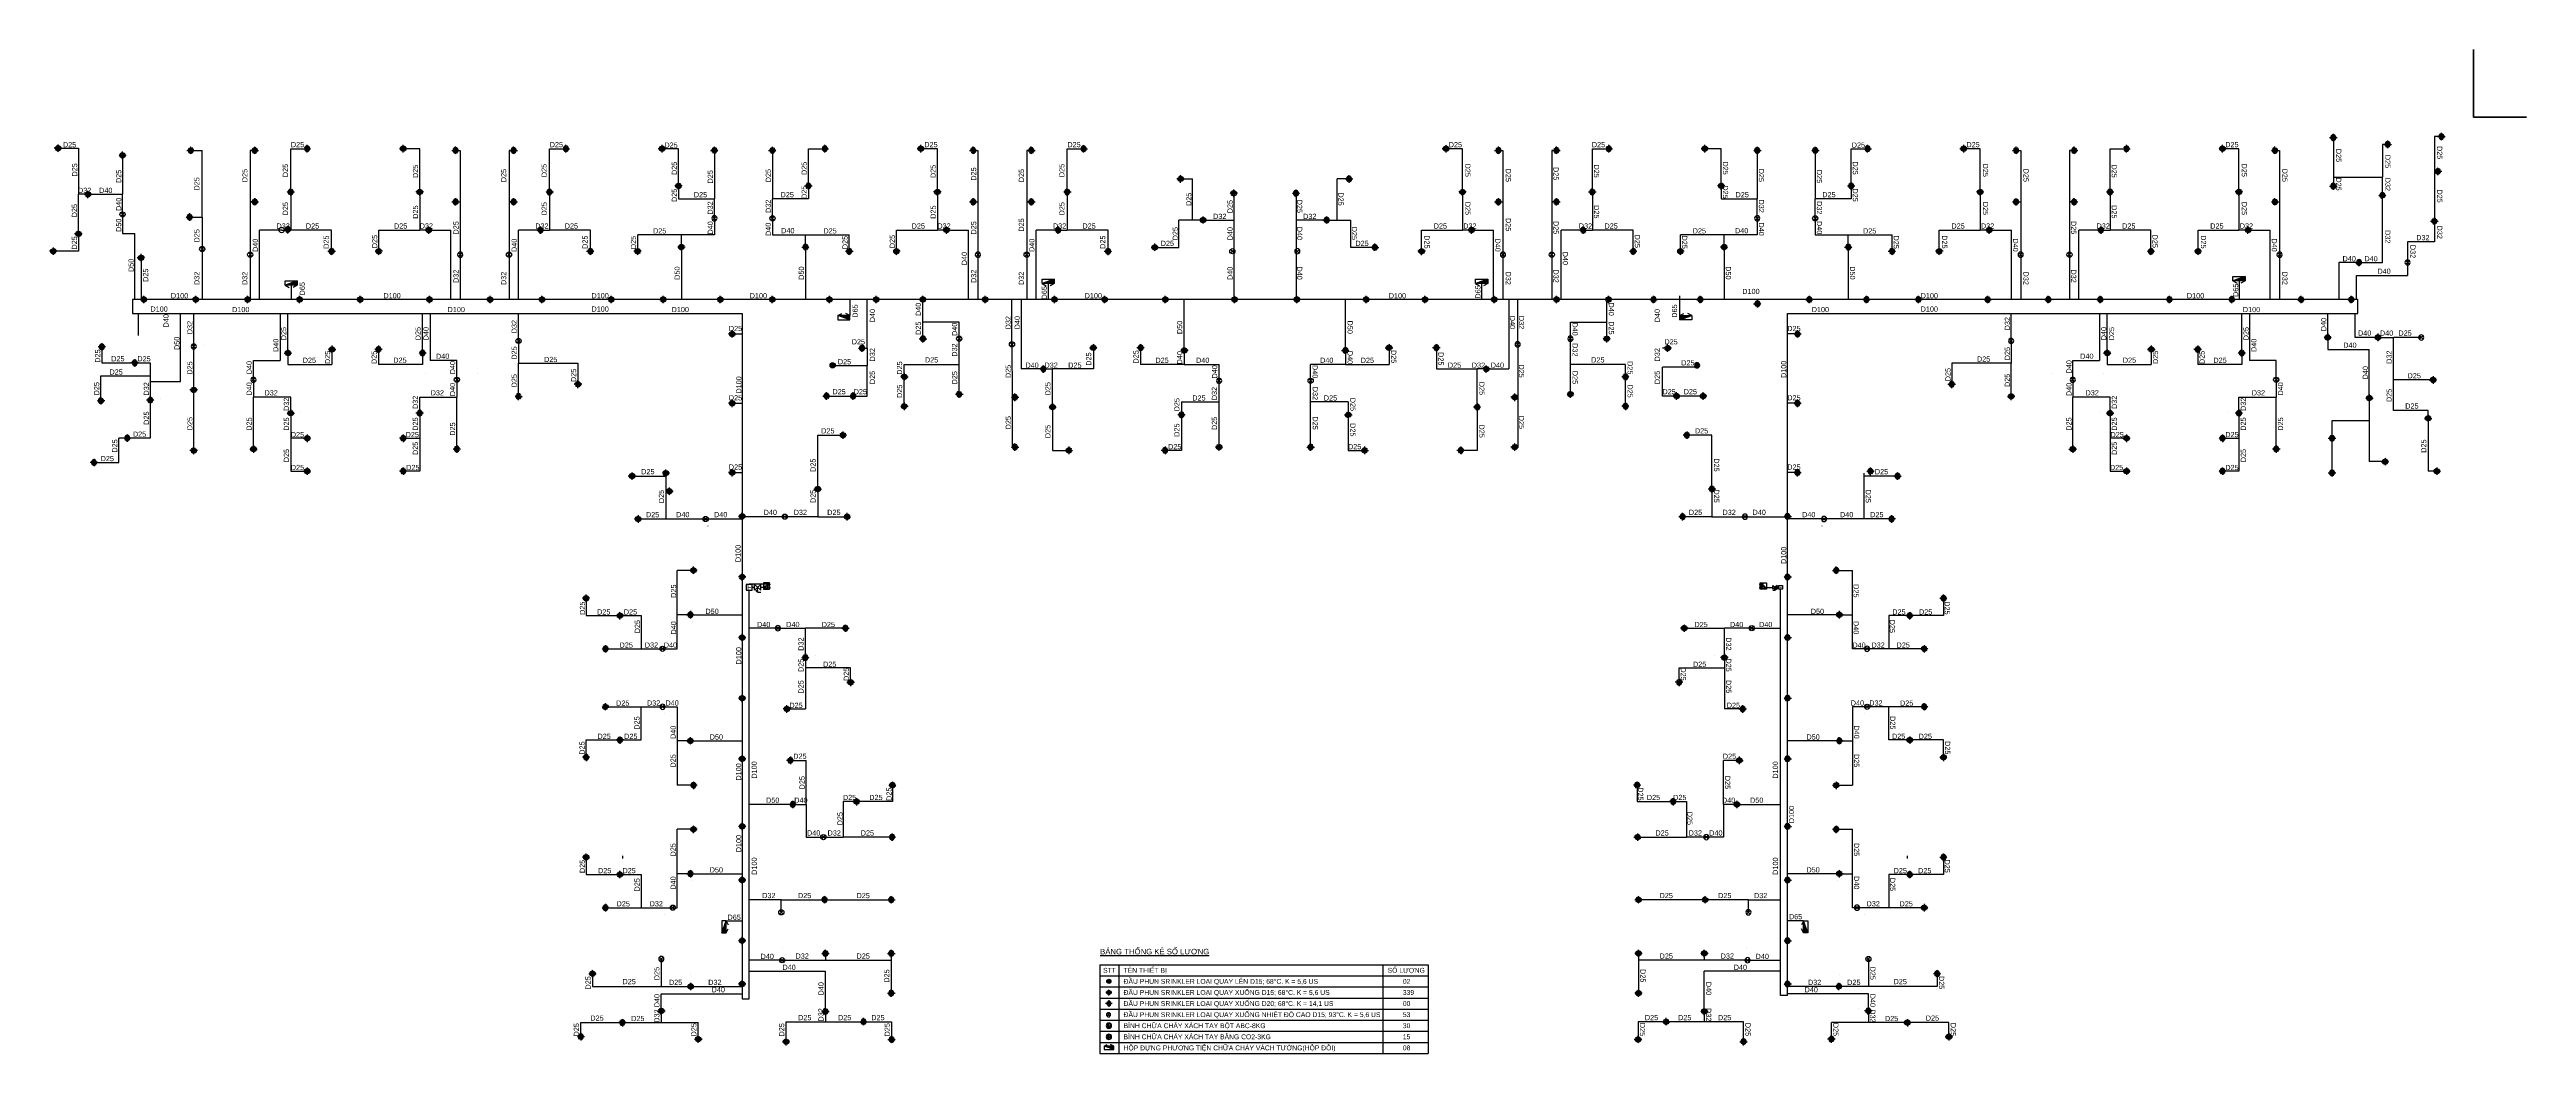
# Model space of a CAD drawing. Header units: millimetres. Extents: x -28974 to 809679, y 113632 to 171595.
# Drawn here: x -28974 to 114089, y 113632 to 171595 of the extents above; entities outside this region: 1.
import ezdxf
from ezdxf.enums import TextEntityAlignment as Align

# ---------------------------------------------------------------- set-up
doc = ezdxf.new("R2010")
doc.units = ezdxf.units.MM
doc.header["$MEASUREMENT"] = 0
for name, pattern in [('DAU PHUN TANG PODIUM$0$PHANTOM', [2.5, 1.25, -0.25, 0.25, -0.25, 0.25, -0.25]), ('X - Tower A- Core$0$X - Tower A- Core$0$MB DH 4T TC 220 co dien$0$DASHED', [0.75, 0.5, -0.25]), ('X - Tower A- Core$0$X - Tower A- Core$0$MB DH 4T TC 220 co dien$0$HIDDEN2', [0.1875, 0.125, -0.0625])]:
    doc.linetypes.add(name, pattern=pattern)
doc.layers.get('0').update_dxf_attribs({"color": 8})
doc.layers.get('DEFPOINTS').update_dxf_attribs({"color": 8, "lineweight": 5})
for name, color, linetype, lineweight in [('A-Door @ 100', 8, 'Continuous', 9), ('A-Lat san', 8, 'Continuous', 5), ('A-Wall', 105, 'Continuous', 40), ('Fire Equipment', 60, 'Continuous', 25), ('lhp-fire cable', 150, 'Continuous', 25), ('Sprinkler head 21-04', 60, 'Continuous', 20), ('X - Tower A- Core$0$X - Tower A- Core$0$KTV-M&E', 8, 'Continuous', 30), ('X - Tower E1&E2- Core$0$A-Wall', 7, 'Continuous', 40)]:
    doc.layers.add(name, color=color, linetype=linetype, lineweight=lineweight)
for name, color, linetype in [('FIRE', 8, 'Continuous'), ('lhp - pipe 100', 100, 'Continuous'), ('lhp - pipe 25', 25, 'Continuous'), ('lhp - pipe 32', 32, 'Continuous'), ('lhp - pipe 40', 40, 'Continuous'), ('lhp - pipe 50', 50, 'Continuous'), ('lhp - pipe 65', 65, 'Continuous'), ('lhp equipment', 60, 'Continuous'), ('lhp-fire equipment', 11, 'Continuous'), ('lhp-fire-equipment', 2, 'Continuous'), ('lhp-pipe', 200, 'Continuous'), ('lhp-text', 142, 'Continuous'), ('sprinkler quay len', 2, 'Continuous'), ('sprinkller quay xuong', 2, 'Continuous'), ('TEXT', 142, 'Continuous'), ('VNBT-FF-DEVICE', 2, 'Continuous'), ('VNBT-FF-TEXT', 140, 'Continuous'), ('X - Tower E1&E2- Core$0$FIRE', 200, 'Continuous'), ('X - Tower E1&E2- Core$0$lhp-fire equipment', 11, 'Continuous')]:
    doc.layers.add(name, color=color, linetype=linetype)
doc.styles.add('LHP', font='arial.ttf')

# ---------------------------------------------------------------- blocks, each defined once
blk = doc.blocks.new('SPR quay lên D15')
at = {"layer": 'lhp-fire-equipment'}
blk.add_hatch(color=256, dxfattribs=at).paths.add_polyline_path([(514511, 391902, 1), (514211, 391902, 1)])
blk.add_circle((514361, 391902), 150, dxfattribs=at)
blk = doc.blocks.new('SPR quay xuống D20')
at = {"layer": 'Sprinkler head 21-04', "linetype": 'DAU PHUN TANG PODIUM$0$PHANTOM', "lineweight": -3, "extrusion": (1.16865e-06, 1.93957e-11, 1)}
for p, q in [((179617, 245397, 0), (179617, 246449, 0)), ((180143, 245923, 0), (179090, 245923, 0))]:
    blk.add_line(p, q, dxfattribs=at)
at = {"layer": 'Sprinkler head 21-04', "linetype": 'DAU PHUN TANG PODIUM$0$PHANTOM', "lineweight": -3}
for radius in [350, 300]:
    blk.add_circle((179617, 245923), radius, dxfattribs=at)
blk = doc.blocks.new('sp1')
at = {"layer": 'Sprinkler head 21-04', "linetype": 'DAU PHUN TANG PODIUM$0$PHANTOM', "lineweight": -3, "extrusion": (1.16865e-06, 1.93957e-11, 1)}
for p, q in [((0, -219, 0), (0, 219, 0)), ((219, 0, 0), (-219, 0, 0))]:
    blk.add_line(p, q, dxfattribs=at)
at = {"layer": 'Sprinkler head 21-04', "color": 7, "extrusion": (4.6e-15, -0.004353, 0.999991), "elevation": 0}
for points in [[(-68, 2), (-77, 2)], [(-66, 17), (-75, 19)], [(-61, 31), (-69, 35)], [(-52, 44), (-59, 50)], [(-41, 54), (-47, 62)], [(-28, 62), (-32, 71)], [(-13, 67), (-15, 76)], [(2, 68), (2, 77)], [(17, 66), (19, 75)], [(31, 61), (35, 69)], [(44, 52), (50, 59)], [(54, 41), (62, 47)], [(62, 28), (71, 32)], [(67, 13), (76, 15)], [(-67, -13), (-76, -15)], [(-62, -28), (-71, -32)], [(-54, -41), (-62, -47)], [(-44, -52), (-50, -59)], [(-31, -61), (-35, -69)], [(-17, -66), (-19, -75)], [(-2, -68), (-2, -77)], [(13, -67), (15, -76)], [(28, -62), (32, -71)], [(41, -54), (47, -62)], [(52, -44), (59, -50)], [(61, -31), (69, -35)], [(66, -17), (75, -19)], [(68, -2), (77, -2)]]:
    blk.add_lwpolyline(points, dxfattribs=at)
at = {"layer": 'Sprinkler head 21-04', "linetype": 'DAU PHUN TANG PODIUM$0$PHANTOM', "lineweight": -3, "extrusion": (4.6e-15, -0.004353, 0.999991)}
for radius in [155, 113]:
    blk.add_circle((0, 0), radius, dxfattribs=at)
at = {"layer": 'Sprinkler head 21-04', "extrusion": (4.6e-15, -0.004353, 0.999991)}
blk.add_circle((0, 0), 77.5, dxfattribs=at)
at = {"layer": 'Sprinkler head 21-04', "color": 8, "extrusion": (4.6e-15, -0.004353, 0.999991)}
blk.add_circle((0, 0), 68.2, dxfattribs=at)
blk = doc.blocks.new('CO2-3kg')
at = {"layer": 'Fire Equipment', "ltscale": 10000}
h = blk.add_hatch(color=256, dxfattribs=at)
h.dxf.hatch_style = 1
h.paths.add_polyline_path([(2094025, 1306492, 1), (2094425, 1306492, 1)])
h.paths.add_polyline_path([(2094375, 1306492, -1), (2094075, 1306492, -1)], flags=16)
h.paths.add_polyline_path([(2094287, 1306492, -1), (2094164, 1306492, -1)], flags=0)
h = blk.add_hatch(color=256, dxfattribs=at)
h.dxf.hatch_style = 1
h.paths.add_polyline_path([(2094164, 1306492, 1), (2094287, 1306492, 1)])
for radius in [200, 150, 61.8]:
    blk.add_circle((2094225, 1306492), radius, dxfattribs=at)
blk = doc.blocks.new('ABC-4kg')
at = {"layer": 'Fire Equipment', "ltscale": 10000}
h = blk.add_hatch(color=256, dxfattribs=at)
h.dxf.hatch_style = 1
h.paths.add_polyline_path([(2094736, 1306642, 0.4142136), (2094586, 1306492), (2094736, 1306492)])
h.paths.add_polyline_path([(2094886, 1306492), (2094736, 1306492), (2094736, 1306342, 0.4142136)])
for p, q in [((2094886, 1306492), (2094586, 1306492)), ((2094736, 1306642), (2094736, 1306342))]:
    blk.add_line(p, q, dxfattribs=at)
for radius in [200, 150]:
    blk.add_circle((2094736, 1306492), radius, dxfattribs=at)
blk = doc.blocks.new('sp quay xuong t cao')
at = {"layer": 'sprinkller quay xuong'}
for p, q in [((-106, 106), (106, -106)), ((-106, -106), (106, 106))]:
    blk.add_line(p, q, dxfattribs=at)
blk.add_circle((0, 0), 150, dxfattribs=at)
blk = doc.blocks.new('X - Tower E1&E2- Core$0$Họng đôi')
at = {"layer": 'X - Tower E1&E2- Core$0$lhp-fire equipment'}
h = blk.add_hatch(color=256, dxfattribs=at)
h.dxf.hatch_style = 1
h.paths.add_polyline_path([(-42129, -155529), (-42129, -155279), (-42829, -155529)])
for p, q in [((-42129, -155279), (-42829, -155529)), ((-42829, -155529), (-42592, -155653)), ((-42129, -155529), (-42367, -155653))]:
    blk.add_line(p, q, dxfattribs=at)
blk.add_lwpolyline([(-42829, -155279), (-42129, -155279), (-42129, -155529), (-42829, -155529)], close=True, dxfattribs=at)
blk = doc.blocks.new('SDF')
at = {"layer": 'VNBT-FF-DEVICE'}
for p, q in [((212912, -2311, 0), (213190, -2311, 0)), ((212912, -2311, 0), (212912, -2500, 0)), ((213011, -2236, 0), (212968, -2311, 0)), ((212968, -2236, 0), (213011, -2311, 0)), ((213358, -2500, 0), (213022, -2122, 0)), ((213022, -2122, 0), (213358, -2122, 0)), ((213358, -2122, 0), (213022, -2500, 0)), ((213022, -2500, 0), (213358, -2500, 0))]:
    blk.add_line(p, q, dxfattribs=at)
at = {"layer": 'VNBT-FF-DEVICE', "linetype": 'Continuous'}
for p, q in [((213358, -1655, 0), (213022, -1655, 0)), ((213022, -1655, 0), (213022, -1991, 0)), ((213022, -1991, 0), (213358, -1991, 0)), ((213358, -1991, 0), (213358, -1655, 0))]:
    blk.add_line(p, q, dxfattribs=at)
at = {"layer": 'VNBT-FF-DEVICE', "elevation": 0}
blk.add_lwpolyline([(212968, -2311), (212968, -2236), (213011, -2236), (213011, -2311)], close=True, dxfattribs=at)
at = {"layer": 'VNBT-FF-TEXT', "linetype": 'Continuous', "style": 'LHP'}
blk.add_text('F', height=300, rotation=270.00278, dxfattribs=at).set_placement((213200, -1832, 0), align=Align.MIDDLE)
blk = doc.blocks.new('X - Tower A- Core$0$X - Tower A- Core$0$sdfasfds')
at = {"layer": 'X - Tower A- Core$0$X - Tower A- Core$0$KTV-M&E', "color": 60}
for p, q in [((-299, 128), (85, 128)), ((-299, 28, 0), (-299, 128, 0)), ((-299, 28), (85, 28)), ((-288, 33), (-257, 33)), ((-283, 45), (-285, 44)), ((-285, 44), (-285, 35)), ((-262, 45), (-283, 45)), ((-279, 43), (-279, 35)), ((-278, 45), (-278, 55)), ((-278, -54), (-278, 28)), ((-266, 45), (-266, 55)), ((-266, 43), (-266, 35)), ((-266, -54), (-266, 28)), ((-260, 44), (-262, 45)), ((-260, 35), (-260, 44)), ((-112, 33), (-81, 33)), ((-107, 45), (-109, 44)), ((-109, 44), (-109, 35)), ((-86, 45), (-107, 45)), ((-103, 43), (-103, 35)), ((-102, 45), (-102, 55)), ((-102, -54), (-102, 28)), ((-90, 45), (-90, 55)), ((-90, 43), (-90, 35)), ((-90, -54), (-90, 28)), ((-84, 44), (-86, 45)), ((-84, 35), (-84, 44)), ((-46, 33), (-20, 33)), ((-42, 43), (-43, 42)), ((-43, 42), (-43, 34)), ((-25, 43), (-42, 43)), ((-38, 43), (-38, 52)), ((-38, 41), (-38, 34)), ((-38, 0), (-38, 28)), ((-28, 43), (-28, 52)), ((-28, 41), (-28, 34)), ((-28, 0), (-28, 28)), ((-23, 42), (-25, 43)), ((-23, 34), (-23, 42)), ((20, 33), (46, 33)), ((24, 43), (23, 42)), ((23, 42), (23, 34)), ((41, 43), (24, 43)), ((28, 43), (28, 52)), ((28, 41), (28, 34)), ((28, 0), (28, 28)), ((38, 43), (38, 52)), ((38, 41), (38, 34)), ((38, 0), (38, 28)), ((43, 42), (41, 43)), ((43, 34), (43, 42))]:
    blk.add_line(p, q, dxfattribs=at)
at = {"layer": 'X - Tower A- Core$0$X - Tower A- Core$0$KTV-M&E', "color": 60, "linetype": 'X - Tower A- Core$0$X - Tower A- Core$0$MB DH 4T TC 220 co dien$0$DASHED', "ltscale": 3}
for p, q in [((-299, 123), (85, 123)), ((-299, 33), (85, 33))]:
    blk.add_line(p, q, dxfattribs=at)
at = {"layer": 'X - Tower A- Core$0$X - Tower A- Core$0$KTV-M&E', "color": 60, "linetype": 'X - Tower A- Core$0$X - Tower A- Core$0$MB DH 4T TC 220 co dien$0$HIDDEN2'}
for p, q in [((-288, 35), (-288, 33)), ((-277, 57), (-278, 55)), ((-266, 55), (-278, 55)), ((-268, 57), (-277, 57)), ((-268, 57), (-266, 55)), ((-257, 35), (-257, 33)), ((-112, 35), (-112, 33)), ((-101, 57), (-102, 55)), ((-90, 55), (-102, 55)), ((-92, 57), (-101, 57)), ((-92, 57), (-90, 55)), ((-81, 35), (-81, 33)), ((-46, 34), (-46, 33)), ((-37, 53), (-38, 52)), ((-28, 52), (-38, 52)), ((-29, 53), (-37, 53)), ((-29, 53), (-28, 52)), ((-20, 34), (-20, 33)), ((20, 34), (20, 33)), ((29, 53), (28, 52)), ((38, 52), (28, 52)), ((37, 53), (29, 53)), ((37, 53), (38, 52)), ((46, 34), (46, 33))]:
    blk.add_line(p, q, dxfattribs=at)
at = {"layer": 'X - Tower A- Core$0$X - Tower A- Core$0$KTV-M&E', "color": 60, "linetype": 'Continuous'}
for p, q in [((-288, 35), (-257, 35)), ((-225, 122), (-225, 123)), ((-199, 123), (-225, 123)), ((-199, 122), (-225, 122)), ((-223, 162), (-216, 162)), ((-219, 123), (-223, 162)), ((-222, 122), (-222, 116)), ((-222, 116), (-220, 115)), ((-220, 115), (-204, 115)), ((-216, 174), (-217, 173)), ((-217, 173), (-207, 173)), ((-217, 162), (-217, 173)), ((-217, 117), (-217, 122)), ((-217, 115), (-217, 109)), ((-217, 109), (-207, 109)), ((-216, 108), (-217, 109)), ((-216, 174), (-209, 174)), ((-216, 162), (-212, 123)), ((-216, 108), (-216, 115)), ((-216, 108), (-209, 108)), ((-212, 123), (-209, 162)), ((-209, 174), (-207, 173)), ((-209, 162), (-202, 162)), ((-209, 108), (-209, 115)), ((-209, 108), (-207, 109)), ((-207, 162), (-207, 173)), ((-207, 117), (-207, 122)), ((-207, 115), (-207, 109)), ((-202, 162), (-206, 123)), ((-204, 115), (-202, 116)), ((-202, 116), (-202, 122)), ((-199, 122), (-199, 123)), ((-112, 35), (-81, 35)), ((-46, 34), (-20, 34)), ((-16, 122), (-16, 123)), ((9, 123), (-16, 123)), ((9, 122), (-16, 122)), ((-15, 162), (-7, 162)), ((-10, 123), (-15, 162)), ((-14, 122), (-14, 116)), ((-14, 116), (-12, 115)), ((-12, 115), (4, 115)), ((-8, 174), (-9, 173)), ((-9, 173), (1, 173)), ((-9, 162), (-9, 173)), ((-9, 117), (-9, 122)), ((-9, 115), (-9, 109)), ((-9, 109), (1, 109)), ((-7, 108), (-9, 109)), ((-8, 174), (-1, 174)), ((-7, 162), (-4, 123)), ((-7, 108), (-7, 115)), ((-7, 108), (0, 108)), ((-4, 123), (-1, 162)), ((-1, 174), (1, 173)), ((-1, 162), (6, 162)), ((0, 108), (0, 115)), ((0, 108), (1, 109)), ((1, 162), (1, 173)), ((1, 117), (1, 122)), ((1, 115), (1, 109)), ((6, 162), (2, 123)), ((4, 115), (6, 116)), ((6, 116), (6, 122)), ((9, 122), (9, 123)), ((20, 34), (46, 34))]:
    blk.add_line(p, q, dxfattribs=at)
at = {"layer": 'X - Tower A- Core$0$X - Tower A- Core$0$KTV-M&E', "color": 60, "ltscale": 200}
blk.add_lwpolyline([(-299, -222), (-299, 128), (85, 128), (85, -222)], close=True, dxfattribs=at)
at = {"layer": 'X - Tower A- Core$0$X - Tower A- Core$0$KTV-M&E', "color": 60}
for centre, radius in [((-184, -54), 82), ((-184, -54), 75), ((0, 0), 27.6), ((0, 0), 25)]:
    blk.add_circle(centre, radius, dxfattribs=at)
for centre, radius in [((0, 0), 38), ((0, 0), 28), ((-184, -54), 94)]:
    blk.add_arc(centre, radius, 180, 0, dxfattribs=at)
at = {"layer": 'X - Tower A- Core$0$X - Tower A- Core$0$KTV-M&E', "color": 60, "extrusion": (0, 0, -1)}
for centre, major_axis, start_param, end_param in [((-282, 42), (0, -3.19), 1.7921107, 4.4910745), ((-273, 36), (-9.03, 0), 0.8097836, 2.3318091), ((-272, 58), (6.73, 0), 0.4696192, 2.6719734), ((-272, 54), (6.73, 0), 0.4696192, 2.6719734), ((-272, 50), (-4.76, -4.76), 0.0911798, 0.3157789), ((-272, 50), (4.76, -4.76), 5.9674064, 6.1920055), ((-263, 42), (2.26, -2.26), 2.5775089, 5.2764727), ((-106, 42), (0, -3.19), 1.7921107, 4.4910745), ((-97, 36), (-9.03, 0), 0.8097836, 2.3318091), ((-96, 58), (6.73, 0), 0.4696192, 2.6719734), ((-96, 54), (6.73, 0), 0.4696192, 2.6719734), ((-96, 50), (-4.76, -4.76), 0.0911798, 0.3157789), ((-96, 50), (4.76, -4.76), 5.9674064, 6.1920055), ((-87, 42), (2.26, -2.26), 2.5775089, 5.2764727), ((-41, 41), (1.88, -1.88), 2.5775089, 5.2764727), ((-33, 54), (3.96, -3.96), 5.9674064, 8.1697606), ((-33, 50), (3.96, -3.96), 5.9674064, 8.1697606), ((-33, 47), (3.96, -3.96), 1.6619761, 1.8865752), ((-33, 36), (-5.32, -5.32), 1.5951817, 3.1172072), ((-33, 47), (3.96, -3.96), 5.9674064, 6.1920055), ((-25, 41), (1.88, -1.88), 2.5775089, 5.2764727), ((25, 41), (1.88, -1.88), 2.5775089, 5.2764727), ((33, 54), (3.96, -3.96), 5.9674064, 8.1697606), ((33, 50), (3.96, -3.96), 5.9674064, 8.1697606), ((33, 47), (-3.96, -3.96), 0.0911798, 0.3157789), ((33, 36), (-5.32, -5.32), 1.5951817, 3.1172072), ((33, 47), (-3.96, -3.96), 4.3966101, 4.6212092), ((41, 41), (1.88, -1.88), 2.5775089, 5.2764727)]:
    blk.add_ellipse(centre, major_axis=major_axis, ratio=1, start_param=start_param, end_param=end_param, dxfattribs=at)
at = {"layer": 'X - Tower A- Core$0$X - Tower A- Core$0$KTV-M&E', "color": 60, "linetype": 'Continuous'}
for centre, major_axis, start_param, end_param in [((-220, 118), (-1.81, -1.81), 5.7191016, 8.4180654), ((-212, 122), (0, -7.25), -0.7610128, 0.7610127), ((-205, 118), (-1.81, -1.81), 5.7191016, 8.4180654), ((-11, 118), (-1.81, -1.81), 5.7191016, 8.4180654), ((-4, 122), (0, -7.25), -0.7610128, 0.7610127), ((4, 118), (-1.81, -1.81), 5.7191016, 8.4180654)]:
    blk.add_ellipse(centre, major_axis=major_axis, ratio=1, start_param=start_param, end_param=end_param, dxfattribs=at)
blk = doc.blocks.new('sp2')
at = {"layer": 'sprinkller quay xuong'}
for p, q in [((-106, 106), (106, -106)), ((-106, -106), (106, 106))]:
    blk.add_line(p, q, dxfattribs=at)
blk.add_circle((0, 0), 150, dxfattribs=at)
blk = doc.blocks.new('CGAP 1200')
at = {"color": 9}
for p, q in [((3.4, 2.1), (1.4, 0.2)), ((3.7, 1.7), (1.8, -0.2)), ((6.3, -0.5), (4.3, 1.4)), ((6.7, -0.1), (4.7, 1.8)), ((6.5, 0.7), (6.5, 0.7)), ((6.5, 0.7), (6.5, 0.7)), ((5.5, -0.3), (5.5, -0.3)), ((5.5, -0.3), (5.5, -0.3)), ((6.4, -0.7), (6.3, -0.8)), ((6.3, -0.8), (6.3, -0.9)), ((6.3, -0.9), (6.3, -0.9)), ((6.4, -1), (6.3, -0.9)), ((6.4, -1), (6.3, -0.9)), ((6.4, -1), (6.3, -0.9)), ((6.4, -1), (6.4, -1)), ((6.6, -0.9), (6.5, -1)), ((6.8, -0.3), (7, -0.1)), ((7, -0.1), (7, -0.1)), ((7.2, -0.3), (7, -0.1)), ((7.2, -0.3), (7, -0.1)), ((7.2, -0.3), (7, -0.1)), ((7, -0.1), (7, -0.1)), ((7, -0.5), (7.1, -0.4)), ((7.2, -0.3), (7.2, -0.3))]:
    blk.add_line(p, q, dxfattribs=at)
for p, q in [((3.7, 2.5), (3.5, 2.3)), ((4.1, 2.1), (3.9, 1.9)), ((0.3, -0.5), (0.3, -0.3)), ((0.3, -0.5), (0.6, -0.5)), ((0.3, -0.5), (0.6, -0.5)), ((6.6, -0.9), (6.4, -0.7)), ((7, -0.5), (6.8, -0.3))]:
    blk.add_line(p, q)
for points in [[(0.9, 0.3), (0.8, 0.3, 0.218417), (0.7, 0.3), (0.7, 0.3)], [(1.2, 0), (1, -0.2), (1, -0.1, 0.414214), (1, -0.1), (0.8, -0.4)], [(0.2, -0.5), (0.2, -0.5, 0.57735), (0.2, -0.5), (0.2, -0.5, 0.267949), (0.2, -0.5), (0.2, -0.5, -0.414214), (0.2, -0.5), (0.3, -0.5, -0.414214), (0.3, -0.5), (0.3, -1, -0.414214), (0.3, -1), (0.2, -1, -0.414214), (0.2, -1), (0.2, -1, 0.267949), (0.2, -1), (0.2, -1, 0.57735), (0.2, -1), (0.2, -1), (1, -1, 0.414214), (1, -1), (1, -1, 0.414214), (1, -1), (1, -1, 0.339454), (1, -1), (1, -1, 0.493145), (1, -1), (1, -1, -0.414214), (1, -1), (1, -1, -0.414214), (1, -1), (0.9, -1, -0.414214), (0.9, -1), (0.9, -1, -0.414214), (0.9, -1), (0.9, -1, 0.493145), (0.9, -1), (0.9, -1, 0.339454), (0.9, -1), (0.9, -1, 0.414214), (0.9, -1), (0.9, -1, -0.414214), (0.9, -1), (0.9, -1, 0.414214), (0.9, -1), (0.9, -1, 0.414214), (0.9, -1), (0.9, -1, -0.414214), (0.9, -1), (0.9, -1, -0.414214), (0.9, -1), (0.8, -1, -0.414214), (0.8, -1), (0.8, -1, -0.414214), (0.8, -1), (0.8, -1, 0.414214), (0.8, -1), (0.8, -1, 0.414214), (0.8, -1), (0.8, -1, 0.414214), (0.8, -1), (0.8, -1, -0.414214), (0.8, -1), (0.8, -1, -0.414214), (0.8, -1), (0.8, -0.6, -0.414214), (0.8, -0.5), (0.8, -0.5, -0.414214), (0.8, -0.6), (0.8, -0.6, 0.414214), (0.8, -0.6), (0.8, -0.6, 0.414214), (0.8, -0.6), (0.8, -0.5, 0.414214), (0.8, -0.5), (0.7, -0.5, -0.414214), (0.7, -0.5), (0.7, -0.5, 0.414214), (0.7, -0.5), (0.7, -0.5, 0.414214), (0.7, -0.5), (0.7, -0.5, 0.414214), (0.7, -0.5), (0.7, -0.5, -0.414214), (0.7, -0.6), (0.7, -1, -0.414214), (0.7, -1), (0.3, -1, -0.414214), (0.3, -1), (0.3, -0.5, -0.414214), (0.3, -0.5), (0.6, -0.5, -0.414214), (0.6, -0.5), (0.6, -0.5, -0.414214), (0.6, -0.5), (0.6, -0.5, 0.414214), (0.6, -0.5), (0.6, -0.5, 0.414214), (0.6, -0.5), (0.6, -0.5, -0.414214), (0.6, -0.5), (0.6, -0.5, 0.414214), (0.6, -0.5), (0.6, -0.5, 0.339454), (0.6, -0.5), (0.6, -0.5, 0.493145), (0.6, -0.5), (0.6, -0.5, -0.414214), (0.6, -0.5), (0.6, -0.5, -0.414214), (0.6, -0.5), (0.7, -0.5, -0.414214), (0.7, -0.5), (0.7, -0.5, -0.414214), (0.7, -0.5), (0.7, -0.5, 0.493145), (0.7, -0.5), (0.7, -0.5, 0.339454), (0.7, -0.5), (0.7, -0.5, 0.414214), (0.7, -0.5), (0.7, -0.5, 0.414214), (0.7, -0.5), (0.2, -0.5)], [(0.7, -0.4), (0.6, -0.4, 0.414214), (0.6, -0.4), (0.6, -0.5)]]:
    blk.add_lwpolyline(points, format="xyb")
for points in [[(0.9, -0.3), (0.9, -0.3, 0.414214), (1, -0.3), (1, -0.3, -0.414214), (1, -0.3), (1, -0.3, -0.414214), (1, -0.3), (1, -0.3, 0.414214), (1, -0.3), (1, -0.3, -0.414214), (1, -0.3), (0.9, -0.3, -0.339454), (0.9, -0.3), (0.9, -0.3, -0.493145), (0.9, -0.3), (0.9, -0.3, 0.414214), (0.9, -0.3), (0.9, -0.3, 0.414214), (0.9, -0.3), (0.9, -0.3, 0.414214), (0.9, -0.4), (0.9, -0.4, 0.414214), (0.9, -0.4), (0.9, -0.4, -0.493145), (0.9, -0.4), (0.9, -0.4, -0.339454), (0.9, -0.4), (0.9, -0.4, -0.414214), (0.9, -0.4), (0.9, -0.4, -0.414214), (0.9, -0.3), (1, -0.2, -0.414214), (1.1, -0.2), (1.1, -0.2, 0.414214), (1.1, -0.2), (1.1, -0.1, 0.414214), (1.1, -0.1), (1.1, -0.1, -0.414214), (1.1, -0.1), (1.2, 0, -0.414214), (1.2, 0), (1.2, 0, 0.414214), (1.2, 0), (1.2, 0, 0.414214), (1.2, 0), (1.2, 0, -0.414214), (1.2, 0), (1.4, 0.2, -0.414214), (1.4, 0.2), (1.4, 0.2, -0.414214), (1.4, 0.2), (1.4, 0.1, -0.339454), (1.4, 0.1), (1.4, 0.1, -0.493145), (1.4, 0.2), (1.4, 0.2, 0.414214), (1.4, 0.2), (1.4, 0.2, 0.414214), (1.4, 0.2), (1.4, 0.1, 0.414214), (1.4, 0.1), (1.4, 0.1, 0.414214), (1.4, 0.1), (1.4, 0.1, -0.493145), (1.4, 0.1), (1.4, 0.1, -0.339454), (1.4, 0.1), (1.4, 0.1, -0.414214), (1.4, 0.1), (1.4, 0.1, 0.414214), (1.4, 0.1), (1.4, 0.1, -0.414214), (1.4, 0.1), (1.4, 0.1, -0.414214), (1.4, 0.1), (1.4, 0.1, 0.414214), (1.4, 0.1), (1.4, 0.1, 0.414214), (1.4, 0.1), (1.3, 0.1, 0.414214), (1.3, 0), (1.3, 0, 0.414214), (1.3, 0), (1.3, 0, -0.414214), (1.3, 0), (1.3, 0, -0.414214), (1.3, 0), (1.3, 0, -0.414214), (1.3, 0), (1.3, 0, 0.414214), (1.3, 0), (1.3, 0, 0.414214), (1.3, 0), (1.4, -0.1, 0.414214), (1.4, -0.1), (1.4, -0.1, -0.414214), (1.4, -0.1), (1.5, -0.1, -0.339454), (1.5, -0.1), (1.5, -0.1, -0.493145), (1.4, -0.1), (1.4, -0.1, 0.414214), (1.4, -0.1), (1.4, -0.1, 0.414214), (1.4, -0.1), (1.6, -0.4, 0.414214), (1.6, -0.4), (1.6, -0.3, 0.414214), (1.6, -0.3), (1.6, -0.3, -0.493145), (1.6, -0.3), (1.6, -0.3, -0.339454), (1.6, -0.3), (1.7, -0.3, -0.414214), (1.7, -0.3), (1.5, -0.5, -0.414214), (1.5, -0.5, -0.414214), (1.5, -0.5), (1.4, -0.5, 0.414214), (1.4, -0.5), (1.3, -0.6, -0.414214), (1.3, -0.6), (1.3, -0.5, -0.414214), (1.3, -0.5), (1.3, -0.5, 0.414214), (1.3, -0.5), (1.3, -0.5, -0.414214), (1.3, -0.5), (1.3, -0.5, -0.414214), (1.3, -0.5), (1.3, -0.5, 0.414214), (1.3, -0.5), (1.4, -0.5, 0.414214), (1.4, -0.5), (1.2, -0.4, 0.414214), (1.2, -0.4), (1.2, -0.4, 0.414214), (1.2, -0.4), (1.2, -0.4, -0.414214), (1.2, -0.4), (1.2, -0.4, -0.414214), (1.2, -0.4), (1.2, -0.4, -0.414214), (1.2, -0.4), (1.2, -0.4, 0.414214), (1.2, -0.3), (1.1, -0.3, 0.414214), (1.1, -0.3), (1.1, -0.3, 0.414214), (1.1, -0.3), (1.1, -0.3, -0.414214), (1.1, -0.3), (1.1, -0.3, -0.414214), (1.1, -0.3), (1.1, -0.3, -0.414214), (1.1, -0.3), (1.1, -0.3, 0.414214), (1.1, -0.3), (1.1, -0.2, 0.414214), (1, -0.2), (1, -0.2, 0.414214), (1, -0.2), (1, -0.2, -0.414214), (1, -0.2), (1, -0.2, -0.414214), (1, -0.2), (1, -0.2, -0.414214), (1, -0.2), (1, -0.2, 0.414214), (1, -0.2), (1, -0.2, 0.414214), (1, -0.2), (0.9, -0.3, 0.414214)], [(3.8, 2.6), (3.8, 2.6, -0.414214), (3.8, 2.6), (3.8, 2.6, 0.414214), (3.8, 2.6), (3.8, 2.6, 0.414214), (3.9, 2.6), (3.9, 2.6, -0.414214), (3.9, 2.6), (3.9, 2.6, 0.414214), (3.9, 2.6), (3.9, 2.6, 0.339454), (3.9, 2.6), (3.9, 2.6, 0.493145), (3.9, 2.6), (3.9, 2.6, -0.414214), (3.9, 2.6), (3.9, 2.6, -0.414214), (3.9, 2.6), (3.9, 2.7, -0.414214), (3.9, 2.7), (3.9, 2.6, -0.414214), (3.9, 2.6), (3.9, 2.6, 0.493145), (3.9, 2.6), (3.9, 2.6, 0.339454), (3.9, 2.6), (3.9, 2.6, 0.414214), (3.9, 2.6), (3.9, 2.7, 0.414214), (3.9, 2.7), (3.7, 2.5, 0.414214), (3.7, 2.5), (3.7, 2.5, -0.414214), (3.7, 2.5), (3.7, 2.4, -0.414214), (3.7, 2.4), (3.7, 2.4, 0.414214), (3.7, 2.4), (3.6, 2.4, 0.414214), (3.6, 2.4), (3.6, 2.3, -0.414214), (3.6, 2.3), (3.5, 2.3, -0.414214), (3.5, 2.3), (3.5, 2.3, 0.414214), (3.5, 2.3), (3.4, 2.1, 0.414214), (3.4, 2.1), (3.4, 2.1, 0.414214), (3.4, 2.1), (3.4, 2.1, 0.339454), (3.4, 2.1), (3.4, 2.1, 0.493145), (3.4, 2.1), (3.4, 2.1, -0.414214), (3.4, 2.1), (3.4, 2.1, -0.414214), (3.4, 2.1), (3.4, 2.2, -0.414214), (3.4, 2.2), (3.4, 2.2, -0.414214), (3.4, 2.2), (3.4, 2.2, 0.493145), (3.4, 2.1), (3.4, 2.1, 0.339454), (3.4, 2.1), (3.4, 2.2, 0.414214), (3.4, 2.2), (3.4, 2.2, -0.414214), (3.4, 2.2), (3.4, 2.2, 0.414214), (3.4, 2.2), (3.4, 2.2, 0.414214), (3.4, 2.2), (3.4, 2.2, -0.414214), (3.4, 2.2), (3.4, 2.2, -0.414214), (3.4, 2.2), (3.5, 2.3, -0.414214), (3.5, 2.3), (3.5, 2.3, -0.414214), (3.5, 2.2), (3.5, 2.2, 0.414214), (3.5, 2.2), (3.5, 2.2, 0.414214), (3.5, 2.2), (3.5, 2.2, 0.414214), (3.5, 2.3), (3.5, 2.3, -0.414214), (3.5, 2.3), (3.5, 2.3, -0.414214), (3.5, 2.3), (3.7, 2.2, -0.414214), (3.7, 2.1), (3.6, 2.1, 0.414214), (3.6, 2.1), (3.7, 2.1, 0.339454), (3.7, 2.1), (3.7, 2.1, 0.493145), (3.7, 2.1), (3.7, 2.1, -0.414214), (3.7, 2.1), (3.7, 2.1, -0.414214), (3.7, 2.1), (3.9, 1.9, -0.414214), (3.9, 1.9), (3.9, 1.9, -0.414214), (3.9, 1.9), (3.9, 1.9, 0.493145), (3.9, 1.9), (3.9, 1.9, 0.339454), (3.9, 1.9), (3.9, 1.9, 0.414214), (3.9, 1.9), (4.1, 2.1, 0.414214), (4.1, 2.1, 0.414214), (4.1, 2.1), (4, 2.1, -0.414214), (4, 2.1), (4.1, 2.2, 0.414214), (4.1, 2.2), (4.1, 2.2, 0.414214), (4.1, 2.2), (4.1, 2.2, -0.414214), (4.1, 2.2), (4.1, 2.2, 0.414214), (4.1, 2.2), (4.1, 2.2, 0.414214), (4.1, 2.2), (4.1, 2.2, -0.414214), (4.1, 2.2), (4, 2.2, -0.414214), (4, 2.2), (3.9, 2.3, -0.414214), (3.9, 2.3), (3.9, 2.3, -0.414214), (3.9, 2.3), (3.9, 2.3, 0.414214), (3.9, 2.3), (3.9, 2.3, 0.414214), (3.9, 2.3), (3.9, 2.4, 0.414214), (3.9, 2.4), (3.9, 2.3, -0.414214), (3.9, 2.3), (3.8, 2.4, -0.414214), (3.8, 2.4), (3.8, 2.4, -0.414214), (3.8, 2.4), (3.9, 2.4, 0.414214), (3.9, 2.4), (3.9, 2.4, 0.414214), (3.9, 2.4), (3.8, 2.4, 0.414214), (3.8, 2.4), (3.8, 2.4, -0.414214), (3.8, 2.4), (3.7, 2.5, -0.414214), (3.7, 2.5), (3.8, 2.5, -0.414214), (3.8, 2.5), (3.8, 2.5, 0.414214), (3.8, 2.5), (3.8, 2.5, 0.414214), (3.8, 2.5), (3.8, 2.5, 0.414214), (3.8, 2.5), (3.8, 2.5, -0.414214), (3.8, 2.5), (3.8, 2.5, -0.414214), (3.8, 2.5), (3.8, 2.6, -0.414214)], [(3.7, 2.2, -0.414214), (3.7, 2.2), (3.7, 2.2, 0.414214), (3.7, 2.2), (3.8, 2, 0.414214), (3.9, 2), (3.9, 2, -0.414214), (3.9, 2), (3.9, 2, -0.414214), (3.9, 2), (3.9, 2, 0.414214), (3.9, 2), (3.9, 1.9, 0.414214), (3.9, 1.9), (4, 2.1, 0.414214), (4, 2.1), (4, 2.1, -0.414214), (4, 2.1), (4, 2.2, 0.414214), (4, 2.2), (3.9, 2.3, 0.414214), (3.9, 2.3), (3.8, 2.3, -0.414214), (3.8, 2.3), (3.8, 2.3, -0.414214), (3.8, 2.3), (3.8, 2.4, 0.414214), (3.8, 2.4), (3.7, 2.5, 0.414214), (3.7, 2.5), (3.7, 2.4, -0.414214), (3.7, 2.4), (3.7, 2.4, 0.414214), (3.7, 2.4), (3.6, 2.4, 0.414214), (3.6, 2.4), (3.6, 2.3, -0.414214), (3.6, 2.3), (3.6, 2.3, 0.414214), (3.6, 2.3), (3.7, 2.2, 0.414214), (3.7, 2.2), (3.7, 2.2, -0.414214), (3.7, 2.2)], [(3.9, 1.9), (3.9, 1.9, -0.414214), (3.9, 1.9), (3.9, 1.9, -0.131652), (3.9, 1.9), (3.9, 1.9, 0.339454), (3.9, 1.9), (3.9, 1.9, 0.668179), (3.9, 1.9), (3.9, 1.9, 0.414214), (3.9, 1.9), (3.9, 1.9, -0.414214), (3.9, 1.9), (3.7, 1.8, -0.414214), (3.7, 1.8), (3.6, 1.9, -0.414214), (3.6, 1.9), (3.7, 2, 0.198912), (3.7, 2.1), (3.7, 2.1, 0.339454), (3.7, 2.1), (3.7, 2.1, 0.697588), (3.7, 2.1, 0.40704), (3.7, 2.1, -0.213422), (3.7, 2.1), (3.7, 2.1, -0.339454), (3.7, 2.1), (3.7, 2.1, -0.198912), (3.7, 2), (3.6, 2, -0.414214), (3.6, 2), (3.6, 2, 0.414214), (3.6, 2), (3.6, 2, 0.339454), (3.6, 2), (3.6, 2, 0.493145), (3.6, 2), (3.6, 2, -0.414214), (3.6, 2), (3.6, 2, -0.414214), (3.6, 2), (3.6, 1.9, -0.414214), (3.6, 1.9), (3.6, 1.9, -0.414214), (3.6, 1.9), (3.6, 1.9, 0.493145), (3.6, 1.9), (3.6, 1.9, 0.339454), (3.6, 1.9), (3.6, 1.9, 0.414214), (3.6, 1.9), (3.7, 1.8, 0.414214), (3.7, 1.8), (3.9, 1.9, 0.414214)], [(4.3, 2.3), (4.3, 2.3, 0.414214), (4.3, 2.3), (4.3, 2.3, -0.414214), (4.3, 2.3), (4.3, 2.3, -0.414214), (4.2, 2.3), (4.2, 2.3, 0.414214), (4.2, 2.3), (4.2, 2.3, -0.414214), (4.2, 2.3), (4.2, 2.3, -0.339454), (4.2, 2.3), (4.2, 2.3, -0.493145), (4.2, 2.3), (4.2, 2.3, 0.414214), (4.2, 2.3), (4.2, 2.3, 0.414214), (4.2, 2.3), (4.2, 2.3, 0.414214), (4.2, 2.3), (4.2, 2.3, 0.414214), (4.2, 2.3), (4.2, 2.3, -0.493145), (4.2, 2.3), (4.2, 2.3, -0.339454), (4.2, 2.3), (4.2, 2.3, -0.414214), (4.2, 2.3), (4.2, 2.3, -0.414214), (4.2, 2.3), (4.4, 2.2, -0.414214), (4.4, 2.2), (4.4, 2.2, 0.414214), (4.4, 2.2), (4.4, 2.1, 0.414214), (4.4, 2.1), (4.4, 2.1, -0.414214), (4.4, 2.1), (4.5, 2, -0.414214), (4.5, 2), (4.5, 2, 0.414214), (4.5, 2), (4.6, 2, 0.414214), (4.6, 2), (4.6, 2, -0.414214), (4.6, 2), (4.7, 1.8, -0.414214), (4.7, 1.8), (4.7, 1.8, -0.414214), (4.7, 1.8), (4.7, 1.8, -0.339454), (4.7, 1.8), (4.7, 1.8, -0.493145), (4.7, 1.8), (4.7, 1.8, 0.414214), (4.7, 1.8), (4.7, 1.8, 0.414214), (4.7, 1.8), (4.7, 1.8, 0.414214), (4.7, 1.8), (4.7, 1.8, 0.414214), (4.7, 1.8), (4.7, 1.8, -0.493145), (4.7, 1.8), (4.7, 1.8, -0.339454), (4.7, 1.8), (4.7, 1.8, -0.414214), (4.7, 1.8), (4.7, 1.8, 0.414214), (4.7, 1.8), (4.7, 1.8, -0.414214), (4.7, 1.9), (4.7, 1.9, -0.414214), (4.7, 1.9), (4.7, 1.8, 0.414214), (4.7, 1.8), (4.7, 1.8, 0.414214), (4.7, 1.9), (4.6, 1.9, 0.414214), (4.6, 1.9), (4.6, 1.9, 0.414214), (4.6, 1.9), (4.6, 1.9, -0.414214), (4.6, 1.9), (4.6, 1.9, -0.414214), (4.6, 1.9), (4.6, 1.9, -0.414214), (4.6, 1.9), (4.6, 1.9, 0.414214), (4.6, 1.9), (4.6, 2, 0.414214), (4.6, 2), (4.4, 1.8, 0.414214), (4.4, 1.8), (4.5, 1.8, -0.414214), (4.5, 1.8), (4.4, 1.8, -0.339454), (4.4, 1.8), (4.4, 1.8, -0.493145), (4.4, 1.8), (4.4, 1.8, 0.414214), (4.4, 1.8), (4.4, 1.8, 0.414214), (4.4, 1.8), (4.2, 1.6, 0.414214), (4.2, 1.6), (4.2, 1.6, 0.414214), (4.2, 1.6), (4.2, 1.6, -0.493145), (4.2, 1.6), (4.2, 1.6, -0.339454), (4.2, 1.6), (4.2, 1.6, -0.414214), (4.2, 1.6), (4, 1.8, -0.414214), (4, 1.8, -0.414214), (4, 1.8), (4.1, 1.8, 0.414214), (4.1, 1.8), (4, 1.9, -0.414214), (4, 1.9), (4, 1.9, -0.414214), (4, 1.9), (4, 1.9, 0.414214), (4, 1.9), (4, 1.9, -0.414214), (4, 1.9), (4, 1.9, -0.414214), (4, 1.9), (4, 1.9, 0.414214), (4, 1.9), (4.1, 1.9, 0.414214), (4.1, 1.9), (4.2, 2, 0.414214), (4.2, 2), (4.2, 2, 0.414214), (4.2, 2), (4.2, 2, -0.414214), (4.2, 2), (4.2, 2, -0.414214), (4.2, 2), (4.2, 2, -0.414214), (4.2, 2), (4.2, 2, 0.414214), (4.2, 2), (4.3, 2.1, 0.414214), (4.3, 2.1), (4.3, 2.1, 0.414214), (4.3, 2.1), (4.2, 2.1, -0.414214), (4.2, 2.1), (4.2, 2.1, -0.414214), (4.2, 2.1), (4.3, 2.1, -0.414214), (4.3, 2.1), (4.3, 2.1, 0.414214), (4.3, 2.1), (4.4, 2.2, 0.414214), (4.4, 2.2), (4.3, 2.2, 0.414214), (4.3, 2.2), (4.3, 2.2, -0.414214), (4.3, 2.2), (4.3, 2.2, -0.414214), (4.3, 2.2), (4.3, 2.2, -0.414214), (4.3, 2.2), (4.3, 2.2, 0.414214), (4.3, 2.2), (4.3, 2.2, 0.414214), (4.3, 2.2), (4.3, 2.3, 0.414214)], [(4.4, 1.9, 0.414214), (4.4, 1.8), (4.4, 1.8, -0.414214), (4.4, 1.8), (4.3, 1.7, -0.414214), (4.2, 1.7), (4.2, 1.7, 0.414214), (4.2, 1.7), (4.2, 1.7, 0.414214), (4.2, 1.7), (4.2, 1.7, -0.414214), (4.2, 1.7), (4.2, 1.6, -0.414214), (4.2, 1.6), (4.1, 1.8, -0.414214), (4.1, 1.8), (4.1, 1.8, 0.414214), (4.1, 1.8), (4.1, 1.8, -0.414214), (4.1, 1.8), (4.2, 2, -0.414214), (4.2, 2), (4.3, 2, 0.414214), (4.3, 2), (4.3, 2, 0.414214), (4.3, 2), (4.3, 2, -0.414214), (4.3, 2), (4.4, 2.1, -0.414214), (4.4, 2.1), (4.4, 2.1, 0.414214), (4.4, 2.1), (4.4, 2.1, -0.414214), (4.4, 2.1), (4.5, 2, -0.414214), (4.5, 2), (4.5, 2, 0.414214), (4.5, 2), (4.5, 2, -0.414214), (4.5, 2), (4.4, 1.8, -0.414214), (4.4, 1.8), (4.4, 1.9, 0.414214), (4.4, 1.9)], [(4.2, 1.6), (4.2, 1.6, 0.414214), (4.2, 1.6), (4.2, 1.6, 0.131652), (4.2, 1.6), (4.2, 1.6, -0.339454), (4.2, 1.6), (4.2, 1.6, -0.668179), (4.2, 1.6), (4.2, 1.6, -0.414214), (4.2, 1.6), (4.2, 1.6, 0.414214), (4.2, 1.5), (4.4, 1.4, 0.414214), (4.4, 1.4), (4.5, 1.6, 0.414214), (4.5, 1.6), (4.4, 1.7, -0.198912), (4.4, 1.7), (4.4, 1.8, -0.339454), (4.4, 1.8), (4.4, 1.8, -0.697588), (4.4, 1.8, -0.40704), (4.4, 1.8, 0.213422), (4.4, 1.8), (4.4, 1.8, 0.339454), (4.4, 1.8), (4.4, 1.7, 0.198912), (4.4, 1.7), (4.5, 1.6, 0.414214), (4.5, 1.6), (4.5, 1.7, -0.414214), (4.5, 1.7), (4.5, 1.6, -0.339454), (4.5, 1.6), (4.5, 1.6, -0.493145), (4.5, 1.6), (4.5, 1.6, 0.414214), (4.5, 1.6), (4.5, 1.6, 0.414214), (4.5, 1.6), (4.5, 1.6, 0.414214), (4.5, 1.6), (4.5, 1.6, 0.414214), (4.5, 1.6), (4.5, 1.6, -0.493145), (4.5, 1.6), (4.5, 1.6, -0.339454), (4.5, 1.6), (4.5, 1.6, -0.414214), (4.5, 1.6), (4.4, 1.4, -0.414214), (4.4, 1.4), (4.2, 1.5, -0.414214)], [(11.8, 0), (11.8, 0), (11.8, 0), (11.8, 0), (11.5, 0), (11.5, 0), (11.5, 0), (11.5, 0), (11.5, 0), (11.5, 0), (11.5, 0), (11.5, 0), (11.5, 0), (11.5, 0), (11.5, 0), (11.5, 0), (11.7, 0), (11.7, -0.2), (11.6, -0.2, 1), (11.6, -0.2), (11.7, -0.2), (11.7, -0.4), (11.5, -0.4), (11.5, -0.4), (11.5, -0.4), (11.5, -0.4), (11.5, -0.4), (11.5, -0.4), (11.5, -0.4), (11.5, -0.4), (11.5, -0.4), (11.5, -0.4), (11.5, -0.4), (11.5, -0.7), (11.5, -0.7), (11.5, -0.6, -0.414214), (11.5, -0.6), (11.7, -0.6), (11.7, -1), (11.5, -1), (11.5, -1), (11.5, -1), (11.5, -1), (11.8, -1), (11.8, -1), (11.8, -1), (11.8, -1), (11.8, -1), (11.8, -1), (11.8, -1), (11.8, -0.9), (11.7, -0.9), (11.7, -1), (11.7, -1), (11.7, 0), (11.7, 0), (11.7, -0.1), (11.8, -0.1), (11.8, 0)], [(1.4, -0.1, 0.414214), (1.4, -0.1), (1.4, -0.1, -0.414214), (1.4, -0.1), (1.5, -0.3, -0.414214), (1.5, -0.3), (1.5, -0.3, 0.414214), (1.5, -0.3), (1.5, -0.3, 0.414214), (1.6, -0.3), (1.6, -0.3, -0.414214), (1.6, -0.3), (1.6, -0.4, -0.414214), (1.6, -0.4), (1.5, -0.5, -0.414214), (1.5, -0.5), (1.4, -0.5, 0.414214), (1.4, -0.5), (1.4, -0.5, -0.414214), (1.4, -0.5), (1.2, -0.3, -0.414214), (1.2, -0.3), (1.2, -0.3, 0.414214), (1.2, -0.3), (1.2, -0.3, 0.414214), (1.2, -0.3), (1.2, -0.3, -0.414214), (1.2, -0.3), (1.1, -0.2, -0.414214), (1.1, -0.2), (1.1, -0.1, 0.414214), (1.1, -0.1), (1.1, -0.1, -0.414214), (1.1, -0.1), (1.2, -0.1, -0.414214), (1.2, -0.1), (1.2, -0.1, 0.414214), (1.2, -0.1), (1.2, 0, -0.414214), (1.3, 0), (1.4, -0.1, -0.414214), (1.4, -0.1), (1.4, -0.1, 0.414214), (1.4, -0.1)], [(1.7, -0.3), (1.6, -0.3, 0.414214), (1.6, -0.3), (1.6, -0.3, 0.131652), (1.6, -0.3), (1.6, -0.3, -0.339454), (1.6, -0.3), (1.6, -0.3, -0.668179), (1.6, -0.3), (1.6, -0.3, -0.414214), (1.7, -0.3), (1.7, -0.3, 0.414214), (1.7, -0.3), (1.8, -0.2, 0.414214), (1.8, -0.2), (1.6, -0.1, 0.414214), (1.6, -0.1), (1.5, -0.2, -0.198912), (1.5, -0.2), (1.4, -0.2, -0.339454), (1.4, -0.2), (1.4, -0.1, -0.697588), (1.4, -0.1, -0.40704), (1.4, -0.1, 0.213422), (1.4, -0.1), (1.4, -0.2, 0.339454), (1.4, -0.2), (1.5, -0.2, 0.198912), (1.5, -0.1), (1.6, -0.1, 0.414214), (1.6, -0.1), (1.6, -0.1, -0.414214), (1.6, -0.1), (1.6, -0.1, -0.339454), (1.6, -0.1), (1.6, -0.1, -0.493145), (1.6, -0.1), (1.6, -0.1, 0.414214), (1.6, -0.1), (1.6, -0.1, 0.414214), (1.6, -0.1), (1.6, 0, 0.414214), (1.6, 0), (1.6, 0, 0.414214), (1.6, 0), (1.6, 0, -0.493145), (1.6, 0), (1.6, 0, -0.339454), (1.6, 0), (1.6, 0, -0.414214), (1.6, 0), (1.8, -0.2, -0.414214), (1.8, -0.2), (1.7, -0.3, -0.414214)], [(6.4, -0.7), (6.5, -0.6, -0.414214), (6.5, -0.6), (6.5, -0.6, -0.131652), (6.5, -0.6), (6.5, -0.7, 0.339454), (6.5, -0.7), (6.5, -0.7, 0.668179), (6.5, -0.7), (6.5, -0.6, 0.414214), (6.4, -0.6), (6.4, -0.6, -0.414214), (6.4, -0.6), (6.3, -0.5, -0.414214), (6.3, -0.5), (6.5, -0.4, -0.414214), (6.5, -0.4), (6.6, -0.5, 0.198912), (6.6, -0.5), (6.7, -0.5, 0.339454), (6.7, -0.5), (6.7, -0.5, 0.697588), (6.7, -0.5, 0.40704), (6.7, -0.5, -0.213422), (6.7, -0.5), (6.7, -0.5, -0.339454), (6.7, -0.5), (6.6, -0.5, -0.198912), (6.6, -0.5), (6.5, -0.4, -0.414214), (6.5, -0.4), (6.5, -0.4, 0.414214), (6.5, -0.4), (6.5, -0.4, 0.339454), (6.5, -0.4), (6.5, -0.4, 0.493145), (6.5, -0.4), (6.5, -0.4, -0.414214), (6.5, -0.4), (6.5, -0.4, -0.414214), (6.5, -0.4), (6.5, -0.4, -0.414214), (6.5, -0.4), (6.5, -0.4, -0.414214), (6.5, -0.4), (6.5, -0.4, 0.493145), (6.5, -0.4), (6.5, -0.4, 0.339454), (6.5, -0.4), (6.5, -0.3, 0.414214), (6.5, -0.3), (6.3, -0.5, 0.414214), (6.3, -0.5), (6.4, -0.7, 0.414214)], [(7.2, -0.6), (7.2, -0.6, -0.414214), (7.2, -0.6), (7.1, -0.6, 0.414214), (7.1, -0.6), (7.1, -0.6, 0.414214), (7.1, -0.6), (7.1, -0.6, -0.414214), (7.1, -0.6), (7.1, -0.6, 0.414214), (7.1, -0.7), (7.2, -0.7, 0.339454), (7.2, -0.7), (7.2, -0.7, 0.493145), (7.2, -0.7), (7.2, -0.7, -0.414214), (7.2, -0.6), (7.2, -0.6, -0.414214), (7.2, -0.6), (7.2, -0.7, -0.414214), (7.2, -0.7), (7.2, -0.7, -0.414214), (7.2, -0.7), (7.2, -0.7, 0.493145), (7.2, -0.7), (7.2, -0.7, 0.339454), (7.2, -0.7), (7.2, -0.7, 0.414214), (7.2, -0.7), (7.2, -0.7, 0.414214), (7.2, -0.7), (7.1, -0.5, 0.414214), (7, -0.5), (7, -0.5, -0.414214), (7, -0.5), (7, -0.5, -0.414214), (7, -0.5), (7, -0.5, 0.414214), (7, -0.5), (6.9, -0.4, 0.414214), (6.9, -0.4), (6.9, -0.4, -0.414214), (6.9, -0.4), (6.9, -0.3, -0.414214), (6.9, -0.3), (6.9, -0.3, 0.414214), (6.9, -0.3), (6.7, -0.1, 0.414214), (6.7, -0.1), (6.7, -0.2, 0.414214), (6.7, -0.2), (6.7, -0.2, 0.339454), (6.7, -0.2), (6.7, -0.2, 0.493145), (6.7, -0.2), (6.7, -0.2, -0.414214), (6.7, -0.2), (6.7, -0.2, -0.414214), (6.7, -0.2), (6.7, -0.2, -0.414214), (6.7, -0.2), (6.7, -0.2, -0.414214), (6.7, -0.2), (6.7, -0.2, 0.493145), (6.7, -0.2), (6.7, -0.2, 0.339454), (6.7, -0.2), (6.7, -0.2, 0.414214), (6.7, -0.2), (6.7, -0.2, -0.414214), (6.7, -0.2), (6.7, -0.2, 0.414214), (6.7, -0.2), (6.7, -0.2, 0.414214), (6.7, -0.2), (6.7, -0.2, -0.414214), (6.7, -0.2), (6.7, -0.2, -0.414214), (6.7, -0.2), (6.8, -0.3, -0.414214), (6.8, -0.3), (6.8, -0.3, -0.414214), (6.8, -0.3), (6.8, -0.3, 0.414214), (6.8, -0.3), (6.8, -0.3, 0.414214), (6.8, -0.3), (6.8, -0.3, 0.414214), (6.8, -0.3), (6.8, -0.3, -0.414214), (6.8, -0.3), (6.8, -0.3, -0.414214), (6.8, -0.3), (6.7, -0.5, -0.414214), (6.7, -0.5), (6.7, -0.4, 0.414214), (6.7, -0.4), (6.6, -0.4, 0.339454), (6.6, -0.5), (6.6, -0.5, 0.493145), (6.7, -0.5), (6.7, -0.5, -0.414214), (6.7, -0.5), (6.7, -0.5, -0.414214), (6.7, -0.5), (6.5, -0.7, -0.414214), (6.5, -0.7), (6.5, -0.7, -0.414214), (6.5, -0.7), (6.5, -0.6, 0.493145), (6.5, -0.6), (6.5, -0.6, 0.339454), (6.5, -0.6), (6.4, -0.7, 0.414214), (6.4, -0.7), (6.6, -0.9, 0.414214), (6.6, -0.9, 0.414214), (6.6, -0.9), (6.7, -0.8, -0.414214), (6.7, -0.8), (6.8, -0.9, 0.414214), (6.8, -0.9), (6.8, -0.9, 0.414214), (6.8, -0.9), (6.8, -0.9, -0.414214), (6.8, -0.9), (6.8, -0.8, 0.414214), (6.8, -0.8), (6.8, -0.8, 0.414214), (6.8, -0.8), (6.8, -0.8, -0.414214), (6.8, -0.8), (6.7, -0.8, -0.414214), (6.7, -0.8), (6.9, -0.7, -0.414214), (6.9, -0.7), (6.9, -0.7, -0.414214), (6.9, -0.7), (6.9, -0.7, 0.414214), (6.9, -0.7), (6.9, -0.7, 0.414214), (6.9, -0.7), (6.9, -0.7, 0.414214), (6.9, -0.7), (6.9, -0.7, -0.414214), (6.9, -0.7), (7, -0.6, -0.414214), (7, -0.6), (7, -0.6, -0.414214), (7, -0.6), (7, -0.6, 0.414214), (7, -0.6), (7, -0.7, 0.414214), (7, -0.7), (7, -0.6, 0.414214), (7, -0.6), (7, -0.6, -0.414214), (7, -0.6), (7, -0.5, -0.414214), (7.1, -0.5), (7.1, -0.5, -0.414214), (7.1, -0.5), (7.1, -0.6, 0.414214), (7.1, -0.6), (7.1, -0.6, 0.414214), (7.1, -0.6), (7.1, -0.6, 0.414214), (7.1, -0.6), (7.1, -0.6, -0.414214), (7.1, -0.6), (7.1, -0.6, -0.414214), (7.1, -0.6), (7.2, -0.6, -0.414214)], [(6.7, -0.5, -0.414214), (6.7, -0.5), (6.7, -0.5, 0.414214), (6.7, -0.5), (6.6, -0.6, 0.414214), (6.6, -0.6), (6.6, -0.6, -0.414214), (6.6, -0.7), (6.6, -0.7, -0.414214), (6.6, -0.7), (6.5, -0.6, 0.414214), (6.5, -0.6), (6.5, -0.7, 0.414214), (6.5, -0.7), (6.6, -0.8, 0.414214), (6.6, -0.8), (6.7, -0.8, -0.414214), (6.7, -0.8), (6.7, -0.8, 0.414214), (6.7, -0.8), (6.9, -0.6, 0.414214), (6.9, -0.6), (6.9, -0.6, -0.414214), (6.9, -0.6), (6.9, -0.6, -0.414214), (6.9, -0.6), (6.9, -0.6, 0.414214), (6.9, -0.6), (7, -0.5, 0.414214), (7, -0.5), (7, -0.5, -0.414214), (7, -0.5), (7, -0.5, 0.414214), (7, -0.5), (6.9, -0.4, 0.414214), (6.9, -0.4), (6.9, -0.4, -0.414214), (6.9, -0.4), (6.9, -0.3, 0.414214), (6.8, -0.3), (6.7, -0.5, 0.414214), (6.7, -0.5), (6.7, -0.5, -0.414214), (6.7, -0.5)]]:
    blk.add_lwpolyline(points, format="xyb", close=True)
for points in [[(3.6, 2.1), (3.6, 2.1), (1.4, 0), (1.4, 0), (1.4, 0), (1.4, 0), (3.5, 2.2), (3.5, 2.2)], [(6.7, -0.4), (6.7, -0.4), (4.5, 1.8), (4.5, 1.8), (4.6, 1.8), (4.6, 1.8), (6.7, -0.3), (6.7, -0.3)]]:
    blk.add_lwpolyline(points, close=True)
blk.add_circle((0.7, -0.2), 0.15)
for centre, radius, start, end in [((-0.1, 0.3), 0.798, 326.4565, 358.4949), ((0.3, 0), 0.293, 275.6014, 321.8768), ((0.3, -0.3), 0.025, 95.6014, 180)]:
    blk.add_arc(centre, radius, start, end)
for centre, radius, start, end in [((6.5, 0.7), 0.012, 50.6849, 138.5625), ((6.5, 0.7), 0.012, 138.5625, 226.5826), ((5.5, -0.3), 0.012, 131.4375, 219.3151), ((5.5, -0.3), 0.012, 43.4174, 131.4375), ((6.3, -0.8), 0.0245, 134.6043, 162.0253), ((6.2, -0.8), 0.085, 315, 338.9537), ((6.5, -1.1), 0.085, 77.6437, 135), ((6.5, -1), 0.025, 258.0611, 315), ((7, -0.2), 0.0245, 107.9747, 135.3957), ((7, -0.1), 0.085, 291.0463, 315), ((7.1, -0.3), 0.025, 315, 11.9389), ((7.2, -0.3), 0.085, 135, 192.3563)]:
    blk.add_arc(centre, radius, start, end, dxfattribs=at)
for points, knots in [([(6.5, 0.7), (6.5, 0.7), (6.5, 0.7), (6.5, 0.7), (6.5, 0.7), (6.5, 0.7), (6.5, 0.7), (6.5, 0.7), (6.5, 0.7)], [0, 0, 0, 0, 0.0287861, 0.1094888, 0.2107441, 0.2819645, 0.3559742, 0.451501, 0.451501, 0.451501, 0.451501]), ([(6.5, 0.7), (6.5, 0.7), (6.5, 0.7), (6.5, 0.7), (6.5, 0.7), (6.5, 0.7), (6.5, 0.7), (6.5, 0.7), (6.5, 0.7), (6.5, 0.7), (6.5, 0.7), (6.5, 0.7), (6.5, 0.7), (6.5, 0.7), (6.5, 0.7), (6.5, 0.7), (6.5, 0.7), (6.5, 0.7), (6.5, 0.7), (6.5, 0.7), (6.5, 0.7), (6.5, 0.7), (6.5, 0.7), (6.5, 0.7), (6.5, 0.7), (6.5, 0.7), (6.5, 0.7), (6.5, 0.7), (6.5, 0.7), (6.5, 0.7), (6.5, 0.7), (6.5, 0.7), (6.5, 0.7), (6.5, 0.7), (6.5, 0.7), (6.5, 0.7), (6.5, 0.7), (6.5, 0.7), (6.5, 0.7), (6.5, 0.7), (6.5, 0.7), (6.5, 0.7), (6.5, 0.7), (6.5, 0.7), (6.5, 0.7), (6.5, 0.7), (6.5, 0.7), (6.5, 0.7), (6.5, 0.7)], [0, 0, 0, 0, 0.100485, 0.180239, 0.265648, 0.364104, 0.448562, 0.53277, 0.613864, 0.690738, 0.763129, 0.831357, 0.895961, 0.957564, 1.016806, 1.074315, 1.130687, 1.185738, 1.238883, 1.290194, 1.339764, 1.387673, 1.433978, 1.478732, 1.52198, 1.563756, 1.604087, 1.642975, 1.680415, 1.716395, 1.750901, 1.783907, 1.815383, 1.845294, 1.873606, 1.900283, 1.925296, 1.948615, 1.970199, 1.989987, 2.007909, 2.023878, 2.037791, 2.049534, 2.058967, 2.065937, 2.070271, 2.071765, 2.071765, 2.071765, 2.071765]), ([(7, -0.1), (7, -0.1), (7, -0.1), (7.1, -0.1), (7.1, -0.1), (7.1, 0), (7.1, 0), (7.1, 0), (7.1, 0), (7.1, 0), (7.1, 0), (7.1, 0), (7.1, 0), (7.1, 0), (7.1, 0.1), (7, 0.1), (7, 0.1), (7, 0.1), (7, 0.1), (7, 0.1), (7, 0.2), (7, 0.2), (6.9, 0.2), (6.9, 0.2), (6.9, 0.3), (6.9, 0.3), (6.8, 0.3), (6.8, 0.3), (6.8, 0.4), (6.7, 0.4), (6.7, 0.5), (6.6, 0.5), (6.6, 0.6), (6.5, 0.6), (6.5, 0.6), (6.5, 0.7)], [0.22257, 0.22257, 0.22257, 0.22257, 2.802575, 4.889297, 6.556527, 7.902907, 9.049616, 10.126376, 11.250982, 12.51238, 13.490324, 14.567593, 15.762543, 17.07407, 19.997886, 23.232278, 24.930917, 25.793205, 26.655397, 30.096094, 33.528311, 36.957153, 40.125753, 43.299764, 46.483175, 49.679778, 52.886558, 56.097163, 62.533122, 69.417966, 76.337728, 83.29876, 90.276967, 97.688002, 103.819017, 103.819017, 103.819017, 103.819017]), ([(6.5, 0.7), (6.5, 0.7), (6.6, 0.7), (6.6, 0.6), (6.7, 0.6), (6.7, 0.5), (6.8, 0.5), (6.8, 0.4), (6.9, 0.4), (6.9, 0.4), (6.9, 0.4), (7, 0.3), (7, 0.3), (7, 0.3), (7, 0.3), (7.1, 0.3), (7.1, 0.2), (7.1, 0.2), (7.1, 0.2), (7.1, 0.2), (7.1, 0.2), (7.2, 0.2), (7.2, 0.1), (7.2, 0.1), (7.2, 0.1), (7.2, 0.1), (7.2, 0), (7.3, 0), (7.3, 0), (7.3, -0.1), (7.3, -0.1), (7.2, -0.1), (7.2, -0.2), (7.2, -0.2), (7.2, -0.2), (7.2, -0.3)], [0.608673, 0.608673, 0.608673, 0.608673, 6.467202, 13.8641, 20.850053, 27.837926, 34.786626, 41.698713, 48.158102, 51.379585, 54.596699, 57.818841, 61.056756, 64.315891, 67.602266, 71.198278, 74.842248, 78.542638, 79.477577, 80.417564, 82.333511, 86.306974, 90.46407, 92.620825, 94.83978, 97.125097, 99.468287, 102.985106, 106.653378, 110.47505, 114.442275, 118.549836, 122.808093, 127.24824, 131.918981, 131.918981, 131.918981, 131.918981]), ([(5.5, -0.3), (5.5, -0.3), (5.5, -0.3), (5.5, -0.3), (5.5, -0.3), (5.5, -0.3), (5.5, -0.3), (5.5, -0.3), (5.5, -0.3)], [0, 0, 0, 0, 0.0287861, 0.1094888, 0.2107441, 0.2819645, 0.3559742, 0.451501, 0.451501, 0.451501, 0.451501]), ([(5.5, -0.3), (5.5, -0.3), (5.5, -0.3), (5.5, -0.3), (5.5, -0.3), (5.5, -0.3), (5.5, -0.3), (5.5, -0.3), (5.5, -0.3), (5.5, -0.3), (5.5, -0.3), (5.5, -0.3), (5.5, -0.3), (5.5, -0.3), (5.5, -0.3), (5.5, -0.3), (5.5, -0.3), (5.5, -0.3), (5.5, -0.3), (5.5, -0.3), (5.5, -0.3), (5.5, -0.3), (5.5, -0.3), (5.5, -0.3), (5.5, -0.3), (5.5, -0.3), (5.5, -0.3), (5.5, -0.3), (5.5, -0.3), (5.5, -0.3), (5.5, -0.3), (5.5, -0.3), (5.5, -0.3), (5.5, -0.3), (5.5, -0.3), (5.5, -0.3), (5.5, -0.3), (5.5, -0.3), (5.5, -0.3), (5.5, -0.3), (5.5, -0.3), (5.5, -0.3), (5.5, -0.3), (5.5, -0.3), (5.5, -0.3), (5.5, -0.3), (5.5, -0.3), (5.5, -0.3), (5.5, -0.3)], [0, 0, 0, 0, 0.100485, 0.180239, 0.265648, 0.364104, 0.448562, 0.53277, 0.613864, 0.690738, 0.763129, 0.831357, 0.895961, 0.957564, 1.016806, 1.074315, 1.130687, 1.185738, 1.238883, 1.290194, 1.339764, 1.387673, 1.433978, 1.478732, 1.52198, 1.563756, 1.604087, 1.642975, 1.680415, 1.716395, 1.750901, 1.783907, 1.815383, 1.845294, 1.873606, 1.900283, 1.925296, 1.948615, 1.970199, 1.989987, 2.007909, 2.023878, 2.037791, 2.049534, 2.058967, 2.065937, 2.070271, 2.071765, 2.071765, 2.071765, 2.071765]), ([(6.3, -0.9), (6.3, -0.9), (6.3, -0.9), (6.2, -0.9), (6.2, -0.9), (6.2, -0.9), (6.2, -0.9), (6.2, -0.9), (6.2, -0.9), (6.2, -0.9), (6.2, -0.9), (6.1, -0.9), (6.1, -0.9), (6.1, -0.9), (6.1, -0.9), (6.1, -0.9), (6.1, -0.9), (6.1, -0.9), (6, -0.9), (6, -0.8), (6, -0.8), (6, -0.8), (5.9, -0.8), (5.9, -0.7), (5.9, -0.7), (5.9, -0.7), (5.9, -0.7), (5.8, -0.6), (5.8, -0.6), (5.7, -0.6), (5.7, -0.5), (5.6, -0.5), (5.6, -0.4), (5.6, -0.4), (5.5, -0.3), (5.5, -0.3)], [0.22257, 0.22257, 0.22257, 0.22257, 2.802575, 4.889297, 6.556527, 7.902907, 9.049616, 10.126376, 11.250982, 12.51238, 13.490324, 14.567593, 15.762543, 17.07407, 19.997886, 23.232278, 24.930917, 25.793205, 26.655397, 30.096094, 33.528311, 36.957153, 40.125753, 43.299764, 46.483175, 49.679778, 52.886558, 56.097163, 62.533122, 69.417966, 76.337728, 83.29876, 90.276967, 97.688002, 103.819017, 103.819017, 103.819017, 103.819017]), ([(5.5, -0.3), (5.5, -0.4), (5.5, -0.4), (5.5, -0.4), (5.6, -0.5), (5.6, -0.6), (5.7, -0.6), (5.7, -0.7), (5.8, -0.7), (5.8, -0.7), (5.8, -0.8), (5.8, -0.8), (5.8, -0.8), (5.9, -0.8), (5.9, -0.9), (5.9, -0.9), (5.9, -0.9), (6, -0.9), (6, -1), (6, -1), (6, -1), (6, -1), (6, -1), (6.1, -1), (6.1, -1.1), (6.1, -1.1), (6.1, -1.1), (6.2, -1.1), (6.2, -1.1), (6.2, -1.1), (6.3, -1.1), (6.3, -1.1), (6.3, -1.1), (6.4, -1), (6.4, -1), (6.4, -1)], [0.608673, 0.608673, 0.608673, 0.608673, 6.467202, 13.8641, 20.850053, 27.837926, 34.786626, 41.698713, 48.158102, 51.379585, 54.596699, 57.818841, 61.056756, 64.315891, 67.602266, 71.198278, 74.842248, 78.542638, 79.477577, 80.417564, 82.333511, 86.306974, 90.46407, 92.620825, 94.83978, 97.125097, 99.468287, 102.985106, 106.653378, 110.47505, 114.442275, 118.549836, 122.808093, 127.24824, 131.918981, 131.918981, 131.918981, 131.918981])]:
    blk.add_open_spline(points, degree=3, knots=knots, dxfattribs=at)
at = {"layer": 'DEFPOINTS', "color": 9}
for points in [[(0, 0), (0.2, 0), (0.2, -1), (0, -1)], [(11.8, -1), (12, -1), (12, 0), (11.8, 0)]]:
    blk.add_lwpolyline(points, close=True, dxfattribs=at)

msp = doc.modelspace()

# ---------------------------------------------------------------- hatches: boundary and pattern name
at = {"layer": 'A-Lat san', "ltscale": 5}
h = msp.add_hatch(dxfattribs=at)
h.set_pattern_fill('_USER', color=256, scale=300, double=1, pattern_type=0)
h.set_pattern_definition([(0, (0, 0), (0, 300), []), (90, (0, 0), (-300, 2e-14), [])])
h.paths.add_polyline_path([(20470, 124562), (20470, 124602)])
edge = h.paths.add_edge_path()
edge.add_line((21340, 124562), (20470, 124562))
edge.add_line((21340, 124562), (20470, 124562))
edge = h.paths.add_edge_path()
edge.add_line((21340, 124617), (21340, 124562))
edge.add_line((21340, 124617), (21340, 124562))
edge = h.paths.add_edge_path()
edge.add_line((21380, 124617), (21340, 124617))
edge.add_line((21380, 124617), (21340, 124617))
edge = h.paths.add_edge_path()
edge.add_line((21380, 127382), (21380, 124617))
edge.add_line((21380, 127382), (21380, 124617))
edge = h.paths.add_edge_path()
edge.add_line((20470, 127382), (21380, 127382))
edge.add_line((20470, 127382), (21380, 127382))
edge = h.paths.add_edge_path()
edge.add_line((20470, 124602), (20470, 127382))
edge.add_line((20470, 124602), (20470, 127382))
at = {"layer": 'lhp-fire equipment'}
h = msp.add_hatch(color=256, dxfattribs=at)
h.dxf.hatch_style = 1
h.paths.add_polyline_path([(32492, 114052), (32492, 113852), (31932, 114052)])

# ---------------------------------------------------------------- linework, layer by layer
at = {"layer": 'A-Wall', "ltscale": 5}
for q in [(111035, 171595, 0), (114089, 167687, 0)]:
    msp.add_line((111035, 167687, 0), q, dxfattribs=at)
at = {"layer": 'lhp - pipe 100'}
for p, q in [((-24176, 156364, 0), (11030, 156364, -1)), ((11436, 116784, 0), (11436, 140376, 0)), ((70893, 140544, 0), (70805, 140544, 0)), ((71004, 116987, 0), (71004, 140432, 0)), ((71410, 116987, 0), (71004, 116987, 0))]:
    msp.add_line(p, q, dxfattribs=at)
at = {"layer": 'lhp - pipe 100', "ltscale": 5}
for p, q in [((12423, 140544, 0), (12112, 140544, 0)), ((70019, 140544, 0), (70553, 140544, 0)), ((70805, 140544, 0), (70893, 140544, 0))]:
    msp.add_line(p, q, dxfattribs=at)
at = {"layer": 'lhp - pipe 100', "elevation": 0}
for points in [[(71410, 156364), (104354, 156364), (104354, 157162), (-24176, 157162), (-24176, 156364)], [(11030, 156364), (11030, 116784), (11436, 116784)], [(71410, 116987), (71410, 156364)]]:
    msp.add_lwpolyline(points, dxfattribs=at)
at = {"layer": 'lhp - pipe 25', "ltscale": 5}
msp.add_line((87960, 162802, 0), (87696, 162802, 0), dxfattribs=at)
at = {"layer": 'lhp - pipe 25', "ltscale": 5, "elevation": 0}
for points in [[(102935, 166512), (102935, 163712)], [(106075, 166122), (105770, 166122), (105770, 164232)], [(109177, 166568), (108770, 166568), (108770, 161687)], [(102935, 164232), (105770, 164232)], [(-5520, 162802), (-5256, 162802)], [(-20059, 154532), (-20059, 154531)], [(108010, 154972), (106409, 154972)], [(16255, 153362), (18255, 153362)], [(18255, 151587), (18255, 153362)], [(-7232, 152878), (-7232, 152878)], [(-4276, 152869), (-4276, 152868)], [(86716, 152869), (86716, 152868)], [(89672, 152878), (89672, 152878)], [(108410, 150302), (108410, 150761), (106409, 150761), (106409, 152522)], [(108695, 152522), (106409, 152522)], [(-22569, 151432), (-22569, 151431)], [(-14458, 150682), (-14458, 150681)], [(-7009, 150684), (-7009, 150683)], [(89449, 150684), (89449, 150683)], [(96898, 150682), (96898, 150681)], [(108410, 150302), (108410, 147252)], [(102860, 149152), (102860, 150174), (105008, 150174)], [(102860, 147152), (102860, 149152)], [(105008, 150174), (105008, 147802)], [(105925, 147802), (105008, 147802)], [(4670, 146972), (6620, 146972)], [(6620, 147137), (6620, 146091)], [(75820, 147137), (75820, 146091)], [(77770, 146972), (75820, 146972)], [(108910, 147252), (108410, 147252)], [(5020, 144491), (6620, 144491)], [(9052, 144086), (9052, 144085)], [(73388, 144086), (73388, 144085)], [(77420, 144491), (75820, 144491)], [(11734, 140544), (11603, 140544)], [(70706, 140544), (70837, 140544)], [(8172, 138557), (8172, 138556)], [(74268, 138557), (74268, 138556)], [(6568, 136592), (6568, 136591)], [(15257, 136617), (15257, 136616)], [(67183, 136617), (67183, 136616)], [(75872, 136592), (75872, 136591)], [(6568, 133242), (6568, 133241)], [(75872, 133242), (75872, 133241)], [(4112, 125047), (4112, 124897)], [(78327, 125047), (78327, 124897)], [(8172, 123607), (8172, 123606)], [(74268, 123607), (74268, 123606)], [(6568, 121642), (6568, 121641)], [(75872, 121642), (75872, 121641)], [(13384, 119699), (13384, 119698)], [(69056, 119699), (69056, 119698)], [(8040, 118184), (8040, 118183)], [(74400, 118184), (74400, 118183)], [(6937, 116217), (6937, 116216)], [(75503, 116217), (75503, 116216)]]:
    msp.add_lwpolyline(points, dxfattribs=at)
at = {"layer": 'lhp - pipe 25', "elevation": 0}
for points in [[(-28485, 165897), (-27305, 165897), (-27305, 163237)], [(-24760, 165487), (-24760, 163237)], [(-20816, 165772), (-20155, 165772)], [(-20155, 161922), (-20155, 165772)], [(-17120, 165772), (-17385, 165772), (-17385, 159752)], [(-15045, 163372), (-15045, 165872), (-14095, 165872)], [(-7596, 163371), (-7596, 165871), (-8546, 165871)], [(-5521, 165771), (-5256, 165771), (-5256, 159751)], [(-2170, 165771), (-2435, 165771), (-2435, 159751)], [(-95, 163371), (-95, 165871), (855, 165871)], [(7355, 163722), (7355, 165872), (6405, 165872)], [(9430, 165772), (9430, 162983)], [(12780, 165772), (12780, 162983)], [(14855, 163722), (14855, 165872), (15805, 165872)], [(22304, 163371), (22304, 165871), (21354, 165871)], [(24379, 165771), (24644, 165771), (24644, 159751)], [(27730, 165771), (27465, 165771), (27465, 159751)], [(29805, 163371), (29805, 165871), (30755, 165871)], [(52635, 163371), (52635, 165871), (51685, 165871)], [(54710, 165771), (54975, 165771), (54975, 159751)], [(58061, 165771), (57796, 165771), (57796, 159751)], [(60136, 163371), (60136, 165871), (61086, 165871)], [(67585, 163722), (67585, 165872), (66635, 165872)], [(69660, 165772), (69660, 162983)], [(73010, 165772), (73010, 162983)], [(75085, 163722), (75085, 165872), (76035, 165872)], [(82535, 163371), (82535, 165871), (81585, 165871)], [(84610, 165771), (84875, 165771), (84875, 159751)], [(87961, 165771), (87696, 165771), (87696, 159751)], [(90036, 163371), (90036, 165871), (90986, 165871)], [(97485, 163372), (97485, 165872), (96535, 165872)], [(99560, 165772), (99825, 165772), (99825, 159752)], [(-27305, 160952), (-27305, 163237)], [(-15045, 163372), (-15045, 161173)], [(-7596, 163371), (-7596, 161172)], [(-95, 163371), (-95, 161172)], [(7355, 163722), (7355, 162983), (9430, 162983)], [(14855, 163722), (14855, 162983), (12780, 162983)], [(22304, 163371), (22304, 161172)], [(29805, 163371), (29805, 161172)], [(36355, 164126), (37040, 164126)], [(37040, 161752), (37040, 164126)], [(39420, 163297), (39420, 161752)], [(43020, 163297), (43020, 161752)], [(46085, 164126), (45400, 164126)], [(45400, 161752), (45400, 164126)], [(52635, 163371), (52635, 161172)], [(60136, 163371), (60136, 161172)], [(67585, 163722), (67585, 162983), (69660, 162983)], [(75085, 163722), (75085, 162983), (73010, 162983)], [(82535, 163371), (82535, 161172)], [(90036, 163371), (90036, 161172)], [(97485, 163372), (97485, 161173)], [(-20880, 161922), (-20155, 161922), (-20155, 160077)], [(-17120, 162802), (-17385, 162802)], [(-2170, 162801), (-2435, 162801)], [(24379, 162801), (24644, 162801)], [(27730, 162801), (27465, 162801)], [(34865, 160171), (36257, 160171), (36257, 161752)], [(37649, 161752), (36257, 161752)], [(44791, 161752), (46183, 161752)], [(47575, 160171), (46183, 160171), (46183, 161752)], [(54710, 162801), (54975, 162801)], [(58061, 162801), (57796, 162801)], [(84610, 162801), (84875, 162801)], [(99560, 162802), (99825, 162802)], [(-27305, 160951), (-27305, 159952), (-28755, 159952)], [(-12685, 159947), (-12685, 161173), (-15045, 161173)], [(-9956, 159946), (-9956, 161172), (-7596, 161172)], [(2265, 159946), (2265, 161172), (-95, 161172)], [(4995, 160167), (4995, 160894)], [(7520, 160894), (4995, 160894)], [(14690, 160894), (17215, 160894)], [(17215, 160167), (17215, 160894)], [(19944, 159946), (19944, 161172), (22304, 161172)], [(32165, 159946), (32165, 161172), (29805, 161172)], [(50275, 159946), (50275, 161172), (52635, 161172)], [(62496, 159946), (62496, 161172), (60136, 161172)], [(65225, 160167), (65225, 160894)], [(67750, 160894), (65225, 160894)], [(74920, 160894), (77445, 160894)], [(77445, 160167), (77445, 160894)], [(80175, 159946), (80175, 161172), (82535, 161172)], [(92396, 159946), (92396, 161172), (90036, 161172)], [(95125, 159947), (95125, 161173), (97485, 161173)], [(-23685, 159572), (-23685, 157162)], [(-20155, 160077), (-20155, 157162)], [(39345, 159951), (39420, 159951)], [(43095, 159951), (43020, 159951)], [(-15205, 154072), (-15205, 156364)], [(-7435, 154072), (-7435, 156364)], [(89875, 154072), (89875, 156364)], [(97645, 154072), (97645, 156364)], [(-1885, 154772), (-1885, 153489)], [(10455, 155172), (11030, 155172)], [(21472, 155121), (21472, 155853)], [(26615, 154572), (26616, 151522)], [(55825, 154572), (55824, 151522)], [(60968, 155121), (60968, 155853)], [(71985, 155172), (71410, 155172)], [(84325, 154772), (84325, 153489)], [(-25955, 154427), (-25955, 153502), (-24055, 153502)], [(-24055, 153502), (-23155, 153502), (-23155, 152750)], [(-20645, 151941), (-20645, 154452)], [(-15205, 154072), (-15205, 153408), (-12665, 153408)], [(-12665, 154282), (-12665, 153408)], [(-9975, 154282), (-9975, 153408)], [(-7435, 154072), (-7435, 153408), (-9975, 153408)], [(-1885, 151572), (-1885, 153489), (1545, 153489), (1545, 152271)], [(20390, 151001), (20390, 153408), (23567, 153408)], [(23567, 151701), (23567, 153408)], [(31315, 154377), (31315, 153152), (28955, 153152)], [(28955, 150952), (28955, 153152)], [(34045, 154377), (34045, 153418)], [(48395, 154377), (48395, 153418)], [(51125, 154377), (51125, 153152), (53485, 153152)], [(53485, 150952), (53485, 153152)], [(62050, 151001), (62050, 153408), (58872, 153408)], [(58872, 151701), (58872, 153408)], [(84325, 151572), (84325, 153489), (80895, 153489), (80895, 152271)], [(89875, 154072), (89875, 153408), (92415, 153408)], [(92415, 154282), (92415, 153408)], [(95105, 154282), (95105, 153408)], [(97645, 154072), (97645, 153408), (95105, 153408)], [(-26009, 151322), (-26009, 152750), (-23155, 152750)], [(-20645, 148441), (-20644, 151941)], [(-23155, 151133), (-23155, 149162)], [(-17195, 148527), (-17195, 151524)], [(-15045, 150602), (-15045, 147252), (-14095, 147252)], [(-7595, 150602), (-7595, 147252), (-8545, 147252)], [(-5445, 148527), (-5445, 151524)], [(10455, 151172), (11030, 151172)], [(15905, 151587), (17440, 151587)], [(17440, 151587), (18255, 151587)], [(26616, 151522), (26617, 148646)], [(28955, 150952), (28955, 148452), (29905, 148452)], [(36405, 151263), (36405, 148452), (35455, 148452)], [(38576, 148646), (38576, 151263)], [(43864, 148646), (43864, 151263)], [(46035, 151263), (46035, 148452), (46985, 148452)], [(53485, 150952), (53485, 148452), (52535, 148452)], [(55824, 151522), (55823, 148646)], [(65000, 151587), (64185, 151587)], [(66535, 151587), (65000, 151587)], [(71985, 151172), (71410, 151172)], [(87885, 148527), (87885, 151524)], [(90035, 150602), (90035, 147252), (90985, 147252)], [(97485, 150602), (97485, 147252), (96535, 147252)], [(99635, 148527), (99635, 151524)], [(-26405, 147752), (-24980, 147752), (-24980, 149162)], [(-23155, 149162), (-24980, 149162)], [(-14095, 149152), (-15045, 149152)], [(-8545, 149152), (-7595, 149152)], [(15395, 146222), (15395, 149329), (16845, 149329)], [(67045, 146222), (67045, 149329), (65595, 149329)], [(90985, 149152), (90035, 149152)], [(96535, 149152), (97485, 149152)], [(6620, 146091), (6620, 144491)], [(10455, 147172), (11030, 147172)], [(15395, 146222), (15395, 144622), (17095, 144622)], [(67045, 146222), (67045, 144622), (65345, 144622)], [(71985, 147172), (71410, 147172)], [(75820, 146091), (75820, 144491)], [(8001, 141524), (7268, 141524)], [(7268, 138962), (7268, 141524)], [(74439, 141524), (75171, 141524)], [(75171, 138962), (75171, 141524)], [(2020, 139912), (2020, 138912), (3970, 138912)], [(3970, 138912), (5188, 138912), (5188, 136996)], [(78470, 138912), (77251, 138912), (77251, 136996)], [(80420, 139912), (80420, 138912), (78470, 138912)], [(16995, 138187), (14680, 138187)], [(65445, 138187), (67760, 138187)], [(3135, 136996), (5188, 136996)], [(14680, 136487), (14680, 135891)], [(67760, 136487), (67760, 135891)], [(79305, 136996), (77251, 136996)], [(17295, 135281), (17295, 135892), (14680, 135891)], [(14680, 135891), (14680, 133522)], [(65145, 135281), (65145, 135892), (67760, 135891)], [(67760, 135891), (67760, 133522)], [(3135, 133647), (5188, 133647)], [(3970, 131732), (5188, 131732), (5188, 133647)], [(13620, 133522), (14680, 133522)], [(68820, 133522), (67760, 133522)], [(78470, 131732), (77251, 131732), (77251, 133647)], [(79305, 133647), (77251, 133647)], [(2020, 130732), (2020, 131732), (3970, 131732)], [(7268, 131682), (7268, 129119)], [(75171, 131682), (75171, 129119)], [(80420, 130732), (80420, 131732), (78470, 131732)], [(13815, 130552), (14729, 130552)], [(14729, 128012), (14729, 130552)], [(68625, 130552), (67711, 130552)], [(67711, 128012), (67711, 130552)], [(8001, 129119), (7268, 129119)], [(19715, 129122), (19715, 128172), (17640, 128172)], [(62725, 129122), (62725, 128172), (64800, 128172)], [(74439, 129119), (75171, 129119)], [(17640, 128172), (16873, 128172), (16873, 126122)], [(64800, 128172), (65567, 128172), (65567, 126122)], [(8001, 126574), (7268, 126574)], [(7268, 124012), (7268, 126574)], [(19690, 126122), (16873, 126122)], [(62750, 126122), (65567, 126122)], [(74439, 126574), (75171, 126574)], [(75171, 124012), (75171, 126574)], [(2020, 124962), (2020, 123962), (3970, 123962)], [(80420, 124962), (80420, 123962), (78470, 123962)], [(3970, 123962), (5188, 123962), (5188, 122047)], [(78470, 123962), (77251, 123962), (77251, 122047)], [(3135, 122047), (5188, 122047)], [(13290, 121782), (13290, 122507), (19640, 122507)], [(69150, 121782), (69150, 122507), (62800, 122507)], [(79305, 122047), (77251, 122047)], [(6360, 119087), (6360, 117499)], [(15840, 119192), (15840, 119014)], [(15840, 119014), (19640, 119014)], [(19640, 119412), (19640, 117112)], [(62800, 119412), (62800, 117112)], [(66600, 119014), (62800, 119014)], [(66600, 119192), (66600, 119014)], [(76080, 119087), (76080, 117499)], [(2387, 118237), (2387, 117499), (6360, 117499)], [(6360, 117499), (8060, 117499)], [(76080, 117499), (74380, 117499)], [(80052, 118237), (80052, 117499), (76080, 117499)], [(1710, 114597), (1710, 115412), (4110, 115412)], [(4110, 115412), (8495, 115412)], [(8495, 114681), (8495, 115412)], [(13570, 114312), (13570, 115462), (18040, 115462)], [(18040, 115462), (19665, 115462), (19665, 114437)], [(64400, 115462), (62775, 115462), (62775, 114437)], [(68870, 114312), (68870, 115462), (64400, 115462)], [(78330, 115412), (73945, 115412)], [(73945, 114681), (73945, 115412)], [(80730, 114597), (80730, 115412), (78330, 115412)]]:
    msp.add_lwpolyline(points, dxfattribs=at)
at = {"layer": 'lhp - pipe 25', "extrusion": (0, 1, 0)}
for points, elevation in [([(-17972, 0), (-18255, 0)], 154357), ([(-64468, 0), (-64185, 0)], 154357), ([(-66186, 0), (-64185, 0)], 153262)]:
    msp.add_lwpolyline(points, dxfattribs=dict(at, elevation=elevation))
at = {"layer": 'lhp - pipe 25'}
for points in [[(36565, 153418), (34045, 153418)], [(45875, 153418), (48395, 153418)], [(36405, 151263), (38576, 151263)], [(46035, 151263), (43864, 151263)]]:
    msp.add_lwpolyline(points, dxfattribs=at)
at = {"layer": 'lhp - pipe 25', "extrusion": (1, 0, 0), "elevation": 64185}
msp.add_lwpolyline([(151587, 0), (153262, 0)], dxfattribs=at)
at = {"layer": 'lhp - pipe 25', "ltscale": 5}
msp.add_circle((-15565, 161172, 0), 155, dxfattribs=at)
at = {"layer": 'lhp - pipe 32', "ltscale": 5}
msp.add_line((18255, 154357, 0), (18255, 153362, 0), dxfattribs=at)
at = {"layer": 'lhp - pipe 32', "elevation": 0}
for points in [[(-26979, 163237), (-27305, 163237)], [(9430, 161852), (9430, 162983)], [(12780, 161852), (12780, 162983)], [(37649, 161752), (39420, 161752)], [(44791, 161752), (43020, 161752)], [(69660, 161852), (69660, 162983)], [(73010, 161852), (73010, 162983)], [(-15565, 161173), (-15045, 161173)], [(-7076, 161172), (-7596, 161172)], [(-615, 161172), (-95, 161172)], [(22825, 161172), (22304, 161172)], [(29285, 161172), (29805, 161172)], [(53155, 161172), (52635, 161172)], [(59616, 161172), (60136, 161172)], [(83056, 161172), (82535, 161172)], [(89516, 161172), (90036, 161172)], [(98006, 161173), (97485, 161173)], [(-17385, 159752), (-17385, 157163)], [(-5256, 159751), (-5256, 157162)], [(-2435, 159751), (-2435, 157162)], [(24644, 159751), (24644, 157162)], [(27465, 159751), (27465, 157162)], [(54975, 159751), (54975, 157162)], [(57796, 159751), (57796, 157162)], [(84875, 159751), (84875, 157162)], [(87696, 159751), (87696, 157162)], [(99825, 159752), (99825, 157163)], [(-20645, 154452), (-20645, 156364)], [(-1885, 154772), (-1885, 156364)], [(26615, 154572), (26615, 157162)], [(55825, 154572), (55825, 157162)], [(84325, 154772), (84325, 156364)], [(23567, 153408), (23567, 154901)], [(58873, 153408), (58873, 154901)], [(28435, 153152), (28955, 153152)], [(54005, 153152), (53485, 153152)], [(-23155, 152750), (-23155, 152427)], [(-23155, 152427), (-23155, 151352)], [(-15044, 150602), (-15044, 151524), (-17195, 151524)], [(-7596, 150602), (-7596, 151524), (-5445, 151524)], [(90036, 150602), (90036, 151524), (87885, 151524)], [(97484, 150602), (97484, 151524), (99636, 151524)], [(15395, 144622), (13495, 144622)], [(67045, 144622), (68945, 144622)], [(14680, 136487), (14680, 138187)], [(67760, 136487), (67760, 138187)], [(5188, 136996), (6435, 136997)], [(77252, 136996), (76005, 136997)], [(5188, 133647), (6435, 133647)], [(77252, 133647), (76005, 133647)], [(15720, 126122), (16873, 126122)], [(66720, 126122), (65568, 126122)], [(5188, 122047), (6435, 122047)], [(13290, 122507), (11436, 122507)], [(69150, 122507), (71005, 122507)], [(77252, 122047), (76005, 122047)], [(13340, 119014), (15840, 119014)], [(69101, 119014), (66600, 119014)], [(8060, 117499), (11030, 117499)], [(74380, 117499), (71410, 117499)], [(6360, 116087), (6360, 115412)], [(15840, 116062), (15840, 115462)], [(66601, 116062), (66601, 115462)], [(76080, 116087), (76080, 115412)]]:
    msp.add_lwpolyline(points, dxfattribs=at)
at = {"layer": 'lhp - pipe 32', "ltscale": 5, "elevation": 0}
for points in [[(105770, 163172), (105770, 164232)], [(108770, 161687), (108770, 160493), (107220, 160493), (107220, 159302)], [(106409, 152522), (106409, 154972)], [(105008, 151472), (105008, 150174)]]:
    msp.add_lwpolyline(points, dxfattribs=at)
at = {"layer": 'lhp - pipe 32'}
for points in [[(38576, 151263), (38576, 152472)], [(43865, 151263), (43865, 152472)]]:
    msp.add_lwpolyline(points, dxfattribs=at)
at = {"layer": 'lhp - pipe 40', "ltscale": 5}
msp.add_line((-23836, 155087, 0), (-23836, 156364, 0), dxfattribs=at)
at = {"layer": 'lhp - pipe 40'}
msp.add_line((18255, 154357, 0), (18255, 157162, 0), dxfattribs=at)
at = {"layer": 'lhp - pipe 40', "elevation": 0}
for points in [[(-26760, 163237), (-24760, 163237)], [(-24760, 162072), (-24760, 163237)], [(9430, 161852), (9430, 160894)], [(12780, 161852), (12780, 160894)], [(39420, 161752), (39420, 159951)], [(43020, 161752), (43020, 159951)], [(69660, 161852), (69660, 160894)], [(73010, 161852), (73010, 160894)], [(-15565, 161173), (-16846, 161173)], [(-16846, 157163), (-16846, 161173)], [(-7076, 161172), (-5795, 161172)], [(-5795, 157162), (-5795, 161172)], [(-615, 161172), (-1896, 161172)], [(-1896, 157162), (-1896, 161172)], [(9430, 160894), (7520, 160894)], [(7520, 160192), (7520, 160894)], [(12780, 160894), (14690, 160894)], [(14690, 160192), (14690, 160894)], [(22825, 161172), (24105, 161172)], [(24105, 157162), (24105, 161172)], [(29285, 161172), (28004, 161172)], [(28004, 157162), (28004, 161172)], [(53155, 161172), (54436, 161172)], [(54436, 157162), (54436, 161172)], [(59615, 161172), (58334, 161172)], [(58334, 157162), (58334, 161172)], [(69660, 160894), (67750, 160894)], [(67750, 160192), (67750, 160894)], [(73010, 160894), (74920, 160894)], [(74920, 160192), (74920, 160894)], [(83055, 161172), (84336, 161172)], [(84336, 157162), (84336, 161172)], [(89515, 161172), (88235, 161172)], [(88235, 157162), (88235, 161172)], [(98005, 161173), (99286, 161173)], [(99286, 157163), (99286, 161173)], [(39420, 159951), (39420, 157162)], [(43020, 159951), (43020, 157162)], [(-15655, 156364), (-15655, 153637)], [(-6985, 156364), (-6985, 153637)], [(21472, 155853), (21472, 157162)], [(27136, 157162), (27136, 153152)], [(55304, 157162), (55304, 153152)], [(60968, 155853), (60968, 157162)], [(89425, 156364), (89425, 153637)], [(98095, 156364), (98095, 153637)], [(23567, 154901), (23567, 155853), (21472, 155853)], [(58872, 154901), (58872, 155853), (60968, 155853)], [(-17195, 153637), (-15655, 153637)], [(-17195, 152527), (-17195, 153637)], [(-5445, 153637), (-6985, 153637)], [(-5445, 152527), (-5445, 153637)], [(28435, 153152), (27136, 153152)], [(36565, 154222), (36565, 153418)], [(38576, 152472), (38576, 153418)], [(43864, 152472), (43864, 153418)], [(45875, 154222), (45875, 153418)], [(54005, 153152), (55304, 153152)], [(87885, 153637), (89425, 153637)], [(87885, 152527), (87885, 153637)], [(99635, 153637), (98095, 153637)], [(99635, 152527), (99635, 153637)], [(-17195, 152527), (-17195, 151524)], [(-5445, 152527), (-5445, 151524)], [(87885, 152527), (87885, 151524)], [(99635, 152527), (99635, 151524)], [(13495, 144622), (11030, 144622)], [(68945, 144622), (71410, 144622)], [(6620, 144491), (8920, 144491)], [(8920, 144491), (11030, 144491)], [(73520, 144491), (71410, 144491)], [(75820, 144491), (73520, 144491)], [(6435, 136997), (7268, 136997), (7268, 138962)], [(8040, 138962), (7268, 138962)], [(74400, 138962), (75171, 138962)], [(76005, 136997), (75171, 136997), (75171, 138962)], [(13095, 138187), (11436, 138187)], [(13095, 138187), (14680, 138187)], [(69345, 138187), (67760, 138187)], [(69345, 138187), (71004, 138187)], [(6435, 133647), (7268, 133647), (7268, 131682)], [(76005, 133647), (75171, 133647), (75171, 131682)], [(8040, 131682), (7268, 131682)], [(74400, 131682), (75171, 131682)], [(14175, 128012), (14729, 128012)], [(14729, 128012), (14729, 126122), (15720, 126122)], [(67711, 128012), (67711, 126122), (66720, 126122)], [(68264, 128012), (67711, 128012)], [(6435, 122047), (7268, 122047), (7268, 124012)], [(8040, 124012), (7268, 124012)], [(74400, 124012), (75171, 124012)], [(76005, 122047), (75171, 122047), (75171, 124012)], [(13340, 119014), (11436, 119014)], [(69100, 119014), (71004, 119014)], [(11436, 118386), (15840, 118386)], [(15840, 116062), (15840, 118386)], [(66600, 116062), (66600, 118386)], [(71004, 118386), (66600, 118386)], [(6360, 116087), (6360, 117073), (11030, 117073)], [(76080, 116087), (76080, 117073), (71410, 117073)]]:
    msp.add_lwpolyline(points, dxfattribs=at)
at = {"layer": 'lhp - pipe 40', "ltscale": 5, "elevation": 0}
for points in [[(104420, 159302), (105770, 159302), (105770, 163172)], [(104420, 159302), (103250, 159302), (103250, 157162)], [(107220, 159302), (107220, 158555)], [(104274, 157162), (104274, 158555), (107220, 158555)], [(102610, 154973), (102610, 156364)], [(105510, 154972), (104187, 154972), (104187, 156364)], [(102610, 154973), (102610, 154274), (105008, 154274)], [(105510, 154972), (106409, 154972)], [(105008, 151472), (105008, 154274)]]:
    msp.add_lwpolyline(points, dxfattribs=at)
at = {"layer": 'lhp - pipe 40'}
for points in [[(36565, 153418), (38576, 153418)], [(45875, 153418), (43864, 153418)]]:
    msp.add_lwpolyline(points, dxfattribs=at)
at = {"layer": 'lhp - pipe 50', "ltscale": 5, "elevation": 0}
for points in [[(-24760, 162072), (-24760, 160967), (-24042, 160967)], [(-24042, 157162), (-24042, 160967)], [(7520, 160192), (7520, 157162)], [(14690, 160192), (14690, 157162)], [(67750, 160192), (67750, 157162)], [(74920, 160192), (74920, 157162)], [(-23155, 152427), (-21403, 152427), (-21403, 156364)], [(36565, 154222), (36565, 157162)], [(45875, 154222), (45875, 157162)], [(8040, 138962), (11030, 138962)], [(74400, 138962), (71410, 138962)], [(8040, 131682), (11030, 131682)], [(74400, 131682), (71410, 131682)], [(13956, 128012), (11436, 128012)], [(68484, 128012), (71004, 128012)], [(8040, 124012), (11030, 124012)], [(74400, 124012), (71410, 124012)]]:
    msp.add_lwpolyline(points, dxfattribs=at)
at = {"layer": 'lhp - pipe 65', "ltscale": 1000}
msp.add_line((-15024, 157987, 0), (-15024, 157162, 0), dxfattribs=at)
at = {"layer": 'lhp - pipe 65', "linetype": 'ByBlock', "ltscale": 5}
msp.add_line((28700, 158087, 0), (28700, 157162, 0), dxfattribs=at)
at = {"layer": 'lhp - pipe 65'}
for p, q in [((65189, 156237, 0), (65189, 157382, 0)), ((17259, 156237, 0), (17259, 157162, 0))]:
    msp.add_line(p, q, dxfattribs=at)
at = {"layer": 'lhp - pipe 65', "ltscale": 5, "elevation": 0}
msp.add_lwpolyline([(53740, 158087), (53740, 157162)], dxfattribs=at)
at = {"layer": 'lhp - pipe 65'}
msp.add_lwpolyline([(97487, 158232), (97487, 157162)], dxfattribs=at)
at = {"layer": 'lhp - pipe 65', "linetype": 'ByBlock', "ltscale": 5, "elevation": 0}
for points in [[(10105, 121297), (11030, 121297)], [(72335, 121297), (71410, 121297)]]:
    msp.add_lwpolyline(points, dxfattribs=at)
at = {"layer": 'lhp equipment', "color": 33}
for p, q in [((31685, 118752), (50655, 118752)), ((31685, 118752), (31685, 113632)), ((32777, 118752), (32777, 113632)), ((48027, 118752), (48027, 113632)), ((50655, 118752), (50655, 113632)), ((31685, 118112), (50655, 118112)), ((31685, 117472), (50655, 117472)), ((31685, 116832), (50655, 116832)), ((31685, 116192), (50655, 116192)), ((31685, 115552), (50655, 115552)), ((31685, 114912), (50655, 114912)), ((31685, 114272), (50655, 114272)), ((31685, 113632), (50655, 113632))]:
    msp.add_line(p, q, dxfattribs=at)
at = {"layer": 'lhp-fire equipment'}
for p, q in [((31932, 114052), (32122, 114152)), ((32492, 113852), (31932, 114052)), ((32492, 114052), (32302, 114152))]:
    msp.add_line(p, q, dxfattribs=at)
msp.add_lwpolyline([(31932, 113852), (32492, 113852), (32492, 114052), (31932, 114052)], close=True, dxfattribs=at)
at = {"layer": 'lhp-pipe', "color": 3}
for p, q in [((12443, 140726, 0), (11435, 140726, -1)), ((11435, 140726, 0), (11435, 140712, 0))]:
    msp.add_line(p, q, dxfattribs=at)
at = {"layer": 'VNBT-FF-DEVICE'}
for p, q in [((70553, 140432, 0), (70553, 140656, 0)), ((70553, 140656, 0), (70805, 140432, 0)), ((70805, 140656, 0), (70553, 140432, 0)), ((70679, 140359, 0), (70553, 140359, 0)), ((70679, 140359, 0), (70679, 140544, 0)), ((70730, 140425, 0), (70679, 140397, 0)), ((70730, 140397, 0), (70679, 140425, 0)), ((70805, 140432, 0), (70805, 140656, 0))]:
    msp.add_line(p, q, dxfattribs=at)
at = {"layer": 'VNBT-FF-DEVICE', "linetype": 'Continuous'}
for p, q in [((70893, 140656, 0), (71117, 140656, 0)), ((70893, 140432, 0), (70893, 140656, 0)), ((71117, 140432, 0), (70893, 140432, 0)), ((71117, 140656, 0), (71117, 140432, 0))]:
    msp.add_line(p, q, dxfattribs=at)
at = {"layer": 'VNBT-FF-DEVICE', "elevation": 0}
msp.add_lwpolyline([(70679, 140397), (70730, 140397), (70730, 140425), (70679, 140425)], close=True, dxfattribs=at)

# ---------------------------------------------------------------- block references
at = {"xscale": -1, "rotation": 269.994983591748}
msp.add_blockref('X - Tower A- Core$0$X - Tower A- Core$0$sdfasfds', (12477, 140729, 0), dxfattribs=at)
at = {"rotation": 90.00501640825202}
msp.add_blockref('X - Tower A- Core$0$X - Tower A- Core$0$sdfasfds', (69963, 140729, 0), dxfattribs=at)
at = {"layer": 'A-Door @ 100', "xscale": -100, "yscale": 100, "zscale": 100, "rotation": 180}
msp.add_blockref('CGAP 1200', (808479, 119233), dxfattribs=at)
at = {"layer": 'FIRE'}
for p, rotation in [((-24760, 162072, 0), 180), ((12780, 161852, 0), 180), ((73010, 161852, 0), 180), ((-20155, 160077, 0), 180), ((-17385, 159752, 0), 180), ((-2435, 159752, 0), 180), ((27465, 159751, 0), 180), ((39345, 159951, 0), 180), ((57795, 159752, 0), 180), ((87695, 159752, 0), 180), ((-1885, 154772, 0), 180.0008129548781), ((23567, 154901, 0), 180.0008129548781), ((26615, 154572, 0), 180.0008129548781), ((-5445, 152526, 0), 359.9962473225718), ((43864, 152472, 0), 180.0008129548781), ((8920, 144491, 0), 180.0008129548781), ((13495, 144622, 0), 90.00081295487809), ((69345, 138187, 0), 269.999187045122), ((6435, 136997, 0), 90.00081295487804), ((76005, 133647, 0), 270.0008129548781), ((15720, 126122, 0), 0.0008129548781040395), ((7020, 122046, 0), 90.00081295487804), ((13290, 121782, 0), 180.0008129548781), ((13340, 119014, 0), 180.0008129548781), ((76080, 119087, 0), 269.999187045122)]:
    msp.add_blockref('sp2', p, dxfattribs=dict(at, rotation=rotation))
at = {"layer": 'FIRE', "xscale": -1}
for p, rotation in [((9430, 161852, 0), 180), ((69660, 161852, 0), 180), ((-5255, 159752, 0), 180), ((24645, 159752, 0), 180), ((43095, 159951, 0), 180), ((54975, 159751, 0), 180), ((84875, 159752, 0), 180), ((99825, 159752, 0), 180), ((107220, 159302, 0), 359.9991870451219), ((55825, 154572, 0), 179.9991870451219), ((58872, 154901, 0), 179.9991870451219), ((84325, 154772, 0), 179.9991870451219), ((108010, 154972, 0), 359.9991870451219), ((38576, 152472, 0), 179.9991870451219), ((87885, 152526, 0), 0.003752677428163765), ((68945, 144622, 0), 269.9991870451219), ((73520, 144491, 0), 179.9991870451219), ((13095, 138187, 0), 90.00081295487804), ((76005, 136997, 0), 269.999187045122), ((6435, 133647, 0), 89.99918704512194), ((66720, 126122, 0), 359.9991870451219), ((69150, 121782, 0), 179.9991870451219), ((75420, 122047, 0), 269.999187045122), ((6360, 119087, 0), 90.00081295487804), ((69100, 119014, 0), 179.9991870451219)]:
    msp.add_blockref('sp2', p, dxfattribs=dict(at, rotation=rotation))
for name, p in [('sp2', (-20645, 154452, 0)), ('SPR quay lên D15', (580546, -238541, 0)), ('sp2', (-17195, 152527, 0))]:
    msp.add_blockref(name, p, dxfattribs=at)
at = {"layer": 'FIRE'}
for name, p in [('SPR quay lên D15', (-498106, -238541, 0)), ('sp2', (99635, 152527, 0))]:
    msp.add_blockref(name, p, dxfattribs=at)
at = {"layer": 'FIRE', "xscale": 0.8, "yscale": 0.8, "zscale": 0.8}
msp.add_blockref('SPR quay lên D15', (-379277, -195730), dxfattribs=at)
at = {"layer": 'FIRE', "color": 6, "xscale": -0.3542823583352689, "yscale": 0.3542823583352689, "zscale": 0.3542823583352689, "rotation": 180}
msp.add_blockref('SPR quay xuống D20', (-31423, 203639), dxfattribs=at)
at = {"layer": 'Fire Equipment', "xscale": -0.7776000000606712, "yscale": 0.7776000000606711, "zscale": 0.7776000000606711, "rotation": 90.4863095026124}
for name, p in [('ABC-4kg', (1034278, 1752663)), ('CO2-3kg', (1034282, 1751626))]:
    msp.add_blockref(name, p, dxfattribs=at)
at = {"layer": 'lhp-fire cable', "rotation": 89.99999999999999}
msp.add_blockref('SDF', (9612, -72646, 0), dxfattribs=at)
at = {"layer": 'sprinkler quay len', "xscale": -0.8, "yscale": 0.8, "zscale": 0.8}
msp.add_blockref('sp quay xuong t cao', (32191, 115864), dxfattribs=at)
at = {"layer": 'TEXT'}
for p, rotation in [((-28485, 165897, 0), 359.9785045799854), ((-8545, 165872, 0), 359.9785045799855), ((6405, 165872, 0), 359.9785045799855), ((21355, 165872, 0), 359.9785045799855), ((51685, 165871, 0), 359.9785045799855), ((66635, 165872, 0), 359.9785045799855), ((81585, 165872, 0), 359.9785045799855), ((96535, 165872, 0), 359.9785045799855), ((-24760, 165487, 0), 359.9785045799854), ((-26760, 163237, 0), 359.9785045799854), ((-7595, 163372, 0), 359.9785045799855), ((7355, 163722, 0), 359.9785045799855), ((22305, 163372, 0), 359.9785045799855), ((36355, 164126, 0), 359.9785045799855), ((39420, 163297, 0), 359.9785045799854), ((52635, 163371, 0), 359.9785045799855), ((67585, 163722, 0), 359.9785045799855), ((82535, 163372, 0), 359.9785045799855), ((97485, 163372, 0), 359.9785045799855), ((37649, 161752, 0), 359.9785045799854), ((-27305, 160952, 0), 359.9785045799854), ((-7075, 161172, 0), 359.9785045799855), ((7520, 160192, 0), 359.9785045799855), ((22825, 161172, 0), 359.9785045799855), ((34865, 160171, 0), 359.9785045799855), ((53155, 161172, 0), 359.9785045799855), ((67750, 160192, 0), 359.9785045799855), ((83055, 161172, 0), 359.9785045799855), ((98005, 161172, 0), 359.9785045799855), ((-28755, 159952, 0), 359.9785045799854), ((-23685, 159572, 0), 359.9785045799854), ((-9955, 159947, 0), 359.9785045799855), ((4995, 159947, 0), 359.9785045799855), ((19945, 159947, 0), 359.9785045799855), ((50275, 159946, 0), 359.9785045799855), ((65225, 159947, 0), 359.9785045799855), ((80175, 159947, 0), 359.9785045799855), ((95125, 159947, 0), 359.9785045799855), ((-23532, 157162, 0), 359.9785045799855), ((-20532, 157162, 0), 359.9785045799855), ((-17532, 157162, 0), 359.9785045799855), ((-14532, 157162, 0), 359.9785045799855), ((-11032, 157162, 0), 359.9785045799855), ((-7032, 157162, 0), 359.9785045799855), ((-3532, 157162, 0), 359.9785045799855), ((-532, 157162, 0), 359.9785045799855), ((3468, 157162, 0), 359.9785045799855), ((6468, 157162, 0), 359.9785045799855), ((9768, 157162, 0), 359.9785045799855), ((12768, 157162, 0), 359.9785045799855), ((16068, 157162, 0), 359.9785045799855), ((18768, 157162, 0), 359.9785045799855), ((21468, 157162, 0), 359.9785045799855), ((25068, 157162, 0), 359.9785045799855), ((29068, 157162, 0), 359.9785045799855), ((31968, 157162, 0), 359.9785045799855), ((35468, 157162, 0), 359.9785045799855), ((39468, 157162, 0), 359.9785045799855), ((43068, 157162, 0), 359.9785045799855), ((47068, 157162, 0), 359.9785045799855), ((50468, 157162, 0), 359.9785045799855), ((54468, 157162, 0), 359.9785045799855), ((58068, 157162, 0), 359.9785045799855), ((61068, 157162, 0), 359.9785045799855), ((10455, 155172, 0), 359.9785045799855), ((31315, 154377, 0), 179.9785045799855), ((48395, 154377, 0), 179.9785045799855), ((60967, 154901, 0), 359.9776916251075), ((64485, 154357, 0), 359.9785045799855), ((102610, 154973, 0), 179.9785045799855), ((105510, 154972, 0), 179.9776916251075), ((-15205, 154072, 0), 179.9785045799855), ((-12665, 154282, 0), 179.9785045799855), ((36565, 154222, 0), 359.9776916251075), ((54006, 153152, 0), 359.9776916251075), ((89875, 154072, 0), 179.9822572574137), ((92415, 154282, 0), 179.9822572574137), ((-20645, 151941, 0), 359.9785045799855), ((1545, 152271, 0), 359.9785045799855), ((20390, 152701, 0), 179.9785045799855), ((55656, 151522, 0), 359.9776916251075), ((58872, 151701, 0), 359.9776916251075), ((65000, 151587, 0), 359.9785045799855), ((66535, 151587, 0), 359.9785045799855), ((84325, 151572, 0), 359.9776916251075), ((105008, 151472, 0), 179.9776916251075), ((108695, 152522, 0), 179.9776916251075), ((-15045, 150602, 0), 179.9785045799855), ((10455, 151172, 0), 359.9785045799855), ((20390, 151001, 0), 179.9785045799855), ((28955, 150952, 0), 179.9785045799855), ((46035, 150502, 0), 179.9785045799855), ((90035, 150602, 0), 179.9822572574137), ((108410, 150302, 0), 179.9785045799855), ((-14095, 149152, 0), 179.9785045799855), ((16845, 149329, 0), 179.9785045799855), ((38576, 148646, 0), 359.9776916251075), ((55656, 148646, 0), 359.9776916251075), ((90985, 149152, 0), 179.9822572574137), ((-20645, 148441, 0), 359.9785045799855), ((-17195, 148527, 0), 179.9785045799855), ((-14095, 147252, 0), 179.9785045799855), ((6620, 147137, 0), 359.9785045799855), ((10455, 147172, 0), 359.9785045799855), ((29905, 148452, 0), 179.9785045799855), ((46985, 148452, 0), 179.9785045799855), ((87885, 148526, 0), 179.9822572574137), ((90985, 147252, 0), 179.9822572574137), ((105925, 147802, 0), 179.9785045799855), ((108910, 147252, 0), 179.9785045799855), ((4670, 146972, 0), 359.9785045799855), ((6820, 146091, 0), 179.9793175348636), ((15395, 146222, 0), 269.9793175348636), ((5020, 144491, 0), 179.9793175348636), ((11030, 144642, 0), 359.9785045799855), ((17095, 144622, 0), 269.9793175348636), ((8220, 141524, 0), 359.9785045799855), ((11030, 141142, 0), 359.9785045799855), ((2020, 139912, 0), 359.9785045799855), ((3970, 138912, 0), 359.9785045799855), ((74400, 138962, 0), 89.97769162510745), ((11030, 137642, 0), 359.9785045799855), ((65445, 138187, 0), 89.9776916251074), ((67760, 136487, 0), 89.9776916251074), ((79305, 136996, 0), 89.97769162510745), ((17295, 135062, 0), 179.9785045799855), ((3135, 133647, 0), 269.9776916251075), ((11030, 134142, 0), 359.9785045799855), ((13620, 133522, 0), 359.9785045799855), ((8040, 131682, 0), 269.9776916251075), ((78470, 131732, 0), 179.9785045799855), ((11030, 130642, 0), 359.9785045799855), ((68625, 130552, 0), 179.9785045799855), ((80420, 130732, 0), 179.9785045799855), ((19715, 129122, 0), 179.9785045799855), ((74220, 129119, 0), 179.9785045799855), ((17640, 128172, 0), 179.9785045799855), ((68484, 128012, 0), 179.9776916251075), ((8220, 126574, 0), 359.9785045799855), ((11030, 126742, 0), 359.9785045799855), ((62750, 126122, 0), 179.9776916251075), ((2020, 124962, 0), 359.9785045799855), ((3970, 123962, 0), 359.9785045799855), ((11030, 123642, 0), 359.9785045799855), ((74400, 124012, 0), 89.97769162510745), ((62800, 122507, 0), 359.9776916251075), ((66650, 122507, 0), 359.9776916251075), ((79305, 122047, 0), 89.97769162510745), ((11030, 120142, 0), 359.9785045799855), ((62800, 119412, 0), 359.9776916251075), ((66600, 119412, 0), 359.9776916251075), ((2387, 118237, 0), 269.9793175348636), ((8060, 117499, 0), 269.9793175348636), ((11030, 117642, 0), 359.9785045799855), ((62800, 117112, 0), 359.9776916251075), ((6360, 116087, 0), 269.9793175348636), ((66600, 116062, 0), 359.9776916251075), ((8495, 114462, 0), 269.9793175348636), ((13570, 114312, 0), 359.9785045799855), ((62775, 114437, 0), 359.9785045799855), ((64400, 115462, 0), 359.9785045799855), ((78330, 115412, 0), 179.9785045799855), ((80730, 114597, 0), 179.9785045799855)]:
    msp.add_blockref('sp1', p, dxfattribs=dict(at, rotation=rotation))
at = {"layer": 'TEXT', "xscale": -1}
for p, rotation in [((-20816, 165772, 0), 0.0214954200145101), ((-17120, 165772, 0), 0.0214954200145101), ((-14095, 165872, 0), 0.0214954200145101), ((-5521, 165771, 0), 0.0214954200145101), ((-2170, 165771, 0), 0.0214954200145101), ((855, 165872, 0), 0.0214954200145101), ((9430, 165772, 0), 0.0214954200145101), ((12780, 165772, 0), 0.0214954200145101), ((15805, 165872, 0), 0.0214954200145101), ((24379, 165771, 0), 0.0214954200145101), ((27730, 165771, 0), 0.0214954200145101), ((30755, 165871, 0), 0.0214954200145101), ((54710, 165771, 0), 0.0214954200145101), ((58061, 165771, 0), 0.0214954200145101), ((61085, 165872, 0), 0.0214954200145101), ((69660, 165772, 0), 0.0214954200145101), ((73010, 165772, 0), 0.0214954200145101), ((76035, 165872, 0), 0.0214954200145101), ((84610, 165771, 0), 0.0214954200145101), ((87961, 165771, 0), 0.0214954200145101), ((90985, 165872, 0), 0.0214954200145101), ((99560, 165771, 0), 0.0214954200145101), ((102935, 166512, 0), 0.0214954200145101), ((106075, 166122, 0), 0.0214954200145101), ((109177, 166568, 0), 0.0214954200145101), ((108977, 164568, 0), 0.0214954200145101), ((-15045, 163372, 0), 0.0214954200145101), ((-95, 163372, 0), 0.0214954200145101), ((14855, 163722, 0), 0.0214954200145101), ((29805, 163371, 0), 0.0214954200145101), ((43020, 163297, 0), 0.0214954200145101), ((46085, 164126, 0), 0.0214954200145101), ((60135, 163372, 0), 0.0214954200145101), ((75085, 163722, 0), 0.0214954200145101), ((90035, 163372, 0), 0.0214954200145101), ((102935, 163712, 0), 0.0214954200145101), ((105770, 163172, 0), 0.0214954200145101), ((-20880, 161922, 0), 0.0214954200145101), ((-17120, 162802, 0), 0.0214954200145101), ((-5521, 162801, 0), 0.0214954200145101), ((-2170, 162801, 0), 0.0214954200145101), ((24379, 162801, 0), 0.0214954200145101), ((27730, 162801, 0), 0.0214954200145101), ((44791, 161752, 0), 0.0214954200145101), ((54710, 162801, 0), 0.0214954200145101), ((58061, 162801, 0), 0.0214954200145101), ((84610, 162801, 0), 0.0214954200145101), ((87961, 162801, 0), 0.0214954200145101), ((99560, 162802, 0), 0.0214954200145101), ((108770, 161687, 0), 0.0214954200145101), ((-15210, 161202, 0), 0.0214954200145101), ((-615, 161172, 0), 0.0214954200145101), ((14690, 160192, 0), 0.0214954200145101), ((29285, 161172, 0), 0.0214954200145101), ((47575, 160171, 0), 0.0214954200145101), ((59615, 161172, 0), 0.0214954200145101), ((74920, 160192, 0), 0.0214954200145101), ((89515, 161172, 0), 0.0214954200145101), ((-12685, 159947, 0), 0.0214954200145101), ((2265, 159947, 0), 0.0214954200145101), ((17215, 159947, 0), 0.0214954200145101), ((32165, 159946, 0), 0.0214954200145101), ((62495, 159947, 0), 0.0214954200145101), ((77445, 159947, 0), 0.0214954200145101), ((92395, 159947, 0), 0.0214954200145101), ((104420, 159302, 0), 0.0214954200145101), ((63672, 157162, 0), 0.0214954200145101), ((66372, 157162, 0), 0.0214954200145101), ((72672, 157162, 0), 0.0214954200145101), ((75972, 157162, 0), 0.0214954200145101), ((78972, 157162, 0), 0.0214954200145101), ((82972, 157162, 0), 0.0214954200145101), ((86472, 157162, 0), 0.0214954200145101), ((89472, 157162, 0), 0.0214954200145101), ((93472, 157162, 0), 0.0214954200145101), ((97072, 157162, 0), 0.0214954200145101), ((101072, 157162, 0), 0.0214954200145101), ((103972, 157162, 0), 0.0214954200145101), ((69672, 156914, 0), 0.0214954200145101), ((-25955, 154427, 0), 180.0214954200145), ((17955, 154357, 0), 0.0214954200145101), ((21472, 154901, 0), 0.02230837489256565), ((34045, 154377, 0), 180.0214954200145), ((51125, 154377, 0), 180.0214954200145), ((71985, 155172, 0), 0.0214954200145101), ((-24055, 153502, 0), 180.0214954200145), ((-9975, 154282, 0), 180.0177427425863), ((-7435, 154072, 0), 180.0177427425863), ((28435, 153152, 0), 0.02230837489256565), ((45875, 154222, 0), 0.02230837489256565), ((95105, 154282, 0), 180.0214954200145), ((97645, 154072, 0), 180.0214954200145), ((-1885, 151572, 0), 0.02230837489256565), ((15905, 151587, 0), 0.0214954200145101), ((17440, 151587, 0), 0.0214954200145101), ((23567, 151701, 0), 0.02230837489256565), ((26784, 151522, 0), 0.02230837489256565), ((62050, 152701, 0), 180.0214954200145), ((80895, 152271, 0), 0.0214954200145101), ((-26009, 151322, 0), 180.0214954200145), ((-23155, 151352, 0), 180.0214954200145), ((-7595, 150602, 0), 180.0177427425863), ((36405, 150502, 0), 180.0214954200145), ((53485, 150952, 0), 180.0214954200145), ((62050, 151001, 0), 180.0214954200145), ((71985, 151172, 0), 0.0214954200145101), ((97485, 150602, 0), 180.0214954200145), ((-24485, 149162, 0), 180.0214954200145), ((-8545, 149152, 0), 180.0177427425863), ((26784, 148646, 0), 0.02230837489256565), ((43864, 148646, 0), 0.02230837489256565), ((65595, 149329, 0), 180.0214954200145), ((96535, 149152, 0), 180.0214954200145), ((102860, 149152, 0), 0.0214954200145101), ((-26405, 147752, 0), 180.0214954200145), ((-8545, 147252, 0), 180.0177427425863), ((-5445, 148526, 0), 180.0177427425863), ((35455, 148452, 0), 180.0214954200145), ((52535, 148452, 0), 180.0214954200145), ((71985, 147172, 0), 0.0214954200145101), ((76200, 147247, 0), 0.0214954200145101), ((96535, 147252, 0), 180.0214954200145), ((99635, 148527, 0), 180.0214954200145), ((102860, 147152, 0), 0.0214954200145101), ((67045, 146222, 0), 90.02068246513646), ((77770, 146972, 0), 0.0214954200145101), ((65345, 144622, 0), 90.02068246513646), ((71410, 144642, 0), 0.0214954200145101), ((77420, 144491, 0), 180.0206824651364), ((74220, 141524, 0), 0.0214954200145101), ((71410, 141142, 0), 0.0214954200145101), ((8040, 138962, 0), 270.0223083748926), ((78470, 138912, 0), 0.0214954200145101), ((80420, 139912, 0), 0.0214954200145101), ((16995, 138187, 0), 270.0223083748926), ((71410, 137642, 0), 0.0214954200145101), ((3135, 136996, 0), 270.0223083748926), ((14680, 136487, 0), 270.0223083748926), ((65145, 135062, 0), 180.0214954200145), ((68820, 133522, 0), 0.0214954200145101), ((71410, 134142, 0), 0.0214954200145101), ((79305, 133647, 0), 90.02230837489249), ((3970, 131732, 0), 180.0214954200145), ((74400, 131682, 0), 90.02230837489249), ((2020, 130732, 0), 180.0214954200145), ((13815, 130552, 0), 180.0214954200145), ((71410, 130642, 0), 0.0214954200145101), ((8220, 129119, 0), 180.0214954200145), ((62725, 129122, 0), 180.0214954200145), ((13956, 128012, 0), 180.0223083748926), ((64800, 128172, 0), 180.0214954200145), ((19690, 126122, 0), 180.0223083748926), ((71410, 126742, 0), 0.0214954200145101), ((74220, 126574, 0), 0.0214954200145101), ((80420, 124962, 0), 0.0214954200145101), ((8040, 124012, 0), 270.0223083748926), ((71410, 123642, 0), 0.0214954200145101), ((78470, 123962, 0), 0.0214954200145101), ((3135, 122047, 0), 270.0223083748926), ((15790, 122507, 0), 0.02230837489256565), ((19640, 122507, 0), 0.02230837489256565), ((71410, 120142, 0), 0.0214954200145101), ((15840, 119412, 0), 0.02230837489256565), ((19640, 119412, 0), 0.02230837489256565), ((19640, 117112, 0), 0.02230837489256565), ((71410, 117642, 0), 0.0214954200145101), ((74380, 117499, 0), 90.02068246513646), ((80052, 118237, 0), 90.02068246513646), ((15840, 116062, 0), 0.02230837489256565), ((76080, 116087, 0), 90.02068246513646), ((1710, 114597, 0), 180.0214954200145), ((4110, 115412, 0), 180.0214954200145), ((18040, 115462, 0), 0.0214954200145101), ((19665, 114437, 0), 0.0214954200145101), ((68870, 114312, 0), 0.0214954200145101), ((73945, 114462, 0), 90.02068246513646)]:
    msp.add_blockref('sp1', p, dxfattribs=dict(at, rotation=rotation))
at = {"layer": 'TEXT', "xscale": 0.8, "yscale": 0.8, "zscale": 0.8, "rotation": 359.9785045799853}
msp.add_blockref('sp1', (32212, 117152), dxfattribs=at)
at = {"layer": 'X - Tower E1&E2- Core$0$A-Wall'}
for p in [(27455, 313515, 0), (71179, 313615, 0), (96219, 313615, 0)]:
    msp.add_blockref('X - Tower E1&E2- Core$0$Họng đôi', p, dxfattribs=at)
at = {"layer": 'X - Tower E1&E2- Core$0$A-Wall', "xscale": -1}
for p, rotation in [((59384, 708), 180), ((-145424, 78468, 0), 90)]:
    msp.add_blockref('X - Tower E1&E2- Core$0$Họng đôi', p, dxfattribs=dict(at, rotation=rotation))
at = {"layer": 'X - Tower E1&E2- Core$0$A-Wall', "rotation": 180}
msp.add_blockref('X - Tower E1&E2- Core$0$Họng đôi', (23056, 708), dxfattribs=at)
at = {"layer": 'X - Tower E1&E2- Core$0$FIRE'}
msp.add_blockref('X - Tower E1&E2- Core$0$Họng đôi', (139966, 313761), dxfattribs=at)
at = {"layer": 'X - Tower E1&E2- Core$0$FIRE', "rotation": 270}
msp.add_blockref('X - Tower E1&E2- Core$0$Họng đôi', (227864, 78468, 0), dxfattribs=at)

# ---------------------------------------------------------------- texts
at = {"layer": 'lhp - pipe 40', "color": 142, "style": 'LHP'}
for s, p in [('D32', (-1987, 155212, 0)), ('D40', (-17297, 152847, 0)), ('D40', (-5547, 152847, 0)), ('D25', (-1987, 153689, 0)), ('D25', (1443, 152395, 0)), ('D40', (-5547, 151584, 0)), ('D25', (-1987, 152089, 0)), ('D25', (-5547, 149298, 0))]:
    msp.add_text(s, height=300, rotation=90, dxfattribs=at).set_placement(p)
msp.add_text('D25', height=300, dxfattribs=at).set_placement((-413, 153552, 0))
at = {"layer": 'lhp-text', "color": 142, "style": 'LHP'}
for s, rotation, p in [('D25', 0.00081, (-28200, 165948, 0)), ('D25', 0.00081, (-15035, 165957, 0)), ('D25', 0.00081, (-85, 165956, 0)), ('D25', 0.00081, (6538, 165928, 0)), ('D25', 0.00081, (21550, 165956, 0)), ('D25', 0.00081, (29815, 165956, 0)), ('D25', 359.99919, (51840, 165956, 0)), ('D25', 359.99919, (60106, 165956, 0)), ('D25', 359.99919, (75117, 165928, 0)), ('D25', 359.99919, (81741, 165956, 0)), ('D25', 359.99919, (96691, 165957, 0)), ('D25', 269.99919, (108931, 166026, 0)), ('D25', 90.00081, (-27376, 164262, 0)), ('D25', 90.00081, (-24831, 163885, 0)), ('D25', 90.00081, (-17546, 163935, 0)), ('D25', 90.00081, (-15206, 164226, 0)), ('D25', 90.00081, (-7689, 164174, 0)), ('D25', 90.00081, (-2596, 163934, 0)), ('D25', 90.00081, (-256, 164226, 0)), ('D25', 90.00081, (7262, 164351, 0)), ('D25', 90.00081, (9337, 163863, 0)), ('D25', 90.00081, (12687, 163931, 0)), ('D25', 90.00081, (14762, 164351, 0)), ('D25', 90.00081, (22211, 164174, 0)), ('D25', 90.00081, (24551, 164024, 0)), ('D25', 90.00081, (27305, 163934, 0)), ('D25', 90.00081, (29645, 164226, 0)), ('D25', 269.99919, (52795, 165010, 0)), ('D25', 269.99919, (55135, 164719, 0)), ('D25', 269.99919, (57889, 164809, 0)), ('D25', 269.99919, (60229, 164959, 0)), ('D25', 269.99919, (67678, 165135, 0)), ('D25', 269.99919, (69753, 164715, 0)), ('D25', 269.99919, (73103, 164648, 0)), ('D25', 269.99919, (75178, 165135, 0)), ('D25', 269.99919, (82696, 165010, 0)), ('D25', 269.99919, (85036, 164719, 0)), ('D25', 269.99919, (90129, 164959, 0)), ('D25', 269.99919, (97646, 165011, 0)), ('D25', 269.99919, (99986, 164719, 0)), ('D25', 269.99919, (103096, 165860, 0)), ('D25', 269.99919, (105931, 165515, 0)), ('D32', 0.00081, (-27331, 163312, 0)), ('D40', 0.00081, (-26109, 163312, 0)), ('D25', 90.00081, (-20316, 163454, 0)), ('D25', 90.00081, (7262, 162788, 0)), ('D25', 0.00081, (8239, 163067, 0)), ('D25', 0.00081, (13249, 163067, 0)), ('D25', 90.00081, (14762, 162969, 0)), ('D25', 90.00081, (36977, 162564, 0)), ('D25', 269.99919, (45463, 163348, 0)), ('D25', 269.99919, (67678, 163754, 0)), ('D25', 359.99919, (68407, 163067, 0)), ('D25', 359.99919, (73417, 163067, 0)), ('D25', 269.99919, (75178, 163573, 0)), ('D25', 269.99919, (103096, 164215, 0)), ('D32', 269.99919, (105931, 164196, 0)), ('D25', 269.99919, (108931, 163518, 0)), ('D25', 90.00081, (-27387, 161908, 0)), ('D40', 90.00081, (-24831, 162277, 0)), ('D50', 90.00081, (-24831, 161068, 0)), ('D25', 90.00081, (-15206, 162021, 0)), ('D25', 90.00081, (-7689, 161825, 0)), ('D25', 90.00081, (-5349, 160914, 0)), ('D25', 90.00081, (-256, 162020, 0)), ('D32', 90.00081, (9337, 162063, 0)), ('D40', 90.00081, (9337, 160914, 0)), ('D32', 90.00081, (12687, 162159, 0)), ('D25', 90.00081, (22211, 161825, 0)), ('D25', 90.00081, (24551, 160914, 0)), ('D25', 90.00081, (27305, 161084, 0)), ('D25', 90.00081, (29645, 162020, 0)), ('D32', 0.00081, (38232, 161815, 0)), ('D25', 90.00081, (39357, 162142, 0)), ('D25', 269.99919, (43083, 162927, 0)), ('D32', 359.99919, (43429, 161815, 0)), ('D25', 269.99919, (52795, 162804, 0)), ('D25', 269.99919, (55135, 161869, 0)), ('D25', 269.99919, (57889, 161698, 0)), ('D25', 269.99919, (60229, 162609, 0)), ('D32', 269.99919, (69753, 162938, 0)), ('D32', 269.99919, (73103, 162842, 0)), ('D25', 269.99919, (82696, 162804, 0)), ('D25', 269.99919, (87789, 161698, 0)), ('D25', 269.99919, (90129, 162609, 0)), ('D25', 269.99919, (97646, 162805, 0)), ('D25', 90.00081, (-27387, 160049, 0)), ('D25', 90.00081, (-20316, 160458, 0)), ('D40', 90.00081, (-16939, 159908, 0)), ('D32', 0.00081, (-15869, 161257, 0)), ('D25', 0.00081, (-14168, 161258, 0)), ('D25', 90.00081, (-12846, 160089, 0)), ('D25', 90.00081, (-10049, 160126, 0)), ('D25', 0.00081, (-9079, 161257, 0)), ('D32', 0.00081, (-7595, 161257, 0)), ('D40', 90.00081, (-1989, 159907, 0)), ('D32', 0.00081, (-919, 161257, 0)), ('D25', 0.00081, (782, 161257, 0)), ('D25', 90.00081, (2104, 160088, 0)), ('D25', 90.00081, (4902, 160071, 0)), ('D25', 0.00081, (5884, 160977, 0)), ('D40', 90.00081, (12687, 160830, 0)), ('D40', 0.00081, (13284, 160987, 0)), ('D25', 0.00081, (15723, 160977, 0)), ('D25', 90.00081, (17122, 160071, 0)), ('D25', 90.00081, (19851, 160126, 0)), ('D25', 0.00081, (20821, 161257, 0)), ('D32', 0.00081, (22305, 161257, 0)), ('D40', 90.00081, (27911, 159907, 0)), ('D32', 0.00081, (28982, 161257, 0)), ('D25', 0.00081, (30682, 161257, 0)), ('D25', 90.00081, (32005, 160088, 0)), ('D25', 0.00081, (35206, 160257, 0)), ('D25', 90.00081, (36193, 160580, 0)), ('D40', 90.00081, (39357, 160580, 0)), ('D40', 269.99919, (43083, 161361, 0)), ('D25', 269.99919, (46247, 161364, 0)), ('D25', 359.99919, (46450, 160257, 0)), ('D25', 269.99919, (50435, 160872, 0)), ('D25', 359.99919, (50973, 161257, 0)), ('D32', 359.99919, (52679, 161257, 0)), ('D40', 269.99919, (54529, 160688, 0)), ('D32', 359.99919, (59356, 161257, 0)), ('D25', 359.99919, (60835, 161257, 0)), ('D25', 269.99919, (62589, 160910, 0)), ('D25', 269.99919, (65318, 160856, 0)), ('D25', 359.99919, (65932, 160977, 0)), ('D40', 359.99919, (68375, 160987, 0)), ('D40', 269.99919, (69753, 161611, 0)), ('D40', 269.99919, (73103, 161695, 0)), ('D25', 359.99919, (75771, 160977, 0)), ('D25', 269.99919, (77538, 160856, 0)), ('D25', 269.99919, (80336, 160872, 0)), ('D25', 359.99919, (80874, 161257, 0)), ('D32', 359.99919, (82579, 161257, 0)), ('D40', 269.99919, (84429, 160688, 0)), ('D32', 359.99919, (89256, 161257, 0)), ('D25', 359.99919, (90735, 161257, 0)), ('D25', 269.99919, (92489, 160910, 0)), ('D25', 269.99919, (95286, 160873, 0)), ('D25', 359.99919, (95824, 161258, 0)), ('D32', 359.99919, (97530, 161257, 0)), ('D40', 269.99919, (99379, 160689, 0)), ('D32', 269.99919, (105931, 161171, 0)), ('D32', 269.99919, (107381, 160318, 0)), ('D32', 359.99919, (107723, 160585, 0)), ('D32', 269.99919, (108931, 161431, 0)), ('D50', 90.00081, (-24113, 158751, 0)), ('D25', 90.00081, (-23273, 158180, 0)), ('D32', 90.00081, (-5349, 158119, 0)), ('D50', 90.00081, (7426, 158302, 0)), ('D50', 90.00081, (14597, 158302, 0)), ('D40', 90.00081, (24012, 159141, 0)), ('D32', 90.00081, (24551, 158119, 0)), ('D40', 90.00081, (39357, 158288, 0)), ('D40', 269.99919, (43083, 159069, 0)), ('D32', 269.99919, (57889, 158898, 0)), ('D40', 269.99919, (58428, 159922, 0)), ('D50', 269.99919, (67843, 159083, 0)), ('D50', 269.99919, (75014, 159083, 0)), ('D32', 269.99919, (87789, 158898, 0)), ('D40', 359.99919, (103467, 159367, 0)), ('D40', 359.99919, (104727, 159367, 0)), ('D40', 359.99919, (105479, 158646, 0)), ('D100', 359.99864, (-21966, 157232, 0)), ('D32', 90.00081, (-20316, 157998, 0)), ('D32', 90.00081, (-17546, 157998, 0)), ('D65', 90, (-14226, 157400, 0)), ('D100', 359.99864, (-9689, 157232, 0)), ('D32', 90.00081, (-2596, 157997, 0)), ('D100', 359.99864, (2327, 157232, 0)), ('D100', 359.99864, (11466, 157232, 0)), ('D32', 90.00081, (27305, 157997, 0)), ('D65 ', 90, (28632, 157166, 0)), ('D100', 359.99864, (30813, 157232, 0)), ('D100', 0.00136, (48377, 157231, 0)), ('D65 ', 90, (53675, 157213, 0)), ('D32', 269.99919, (55135, 158776, 0)), ('D100', 0.00136, (68794, 157479, 0)), ('D100', 0.00136, (79099, 157231, 0)), ('D32', 269.99919, (85036, 158776, 0)), ('D100', 0.00136, (94475, 157231, 0)), ('D65', 90, (97447, 157310, 0)), ('D32', 269.99919, (99986, 158777, 0)), ('D100', 359.99864, (-23146, 156462, 0)), ('D40', 90.0001, (-22100, 155549, -1)), ('D100', 359.99864, (-18429, 156434, 0)), ('D100', 359.99864, (-5986, 156434, 0)), ('D100', 359.99864, (2327, 156462, 0)), ('D100', 359.99864, (6955, 156434, -1)), ('D65', 90, (17706, 156112, 0)), ('D40', 90, (18702, 155848, 0)), ('D40', 90.00081, (21354, 156208, 0)), ('D32', 90.00081, (26545, 155440, 0)), ('D40', 90.00081, (27066, 155440, 0)), ('D40', 269.99919, (55374, 156221, 0)), ('D32', 269.99919, (55895, 156219, 0)), ('D40', 269.99919, (61086, 156989, 0)), ('D40', 90, (64034, 155848, 0)), ('D65', 90, (65030, 156112, 0)), ('D100', 359.99864, (72807, 156434, 0)), ('D100', 0.00136, (79099, 156462, 0)), ('D32', 90, (84253, 155382, 0)), ('D100', 359.99864, (97708, 156434, 0)), ('D40', 90, (102529, 155334, 0)), ('D50', 90.0001, (-21468, 154248, -1)), ('D32', 90.0001, (-20723, 155160, -1)), ('D40', 90, (-15757, 154135, 0)), ('D25', 90, (-15307, 154809, 0)), ('D25', 90, (-7537, 154809, 0)), ('D40', 90, (-7086, 154809, 0)), ('D25', 90.00081, (21354, 155121, 0)), ('D40', 90.00081, (23449, 155060, 0)), ('D32', 90.00081, (23449, 153861, 0)), ('D50', 90.00081, (36446, 155166, 0)), ('D50', 269.99919, (45994, 155947, 0)), ('D40', 269.99919, (58991, 155841, 0)), ('D32', 269.99919, (58991, 154640, 0)), ('D25', 269.99919, (61086, 155906, 0)), ('D40', 90, (89822, 154809, 0)), ('D25', 90, (90273, 154809, 0)), ('D25', 90, (98043, 154809, 0)), ('D40', 90, (98493, 154135, 0)), ('D25', 90.0001, (-26045, 153514, -1)), ('D25', 0.0001, (-25513, 152828, -1)), ('D25', 0.0001, (-25413, 153592, -1)), ('D25', 0.0001, (-23902, 153592, -1)), ('D25', 90.0001, (-20723, 152825, -1)), ('D25', 90, (-12767, 153435, 0)), ('D25', 90, (-10077, 153435, 0)), ('D32', 90, (18702, 153587, 0)), ('D25', 90.00081, (20271, 152820, 0)), ('D25', 0.00081, (21586, 153527, 0)), ('D25', 90.00081, (26546, 152628, 0)), ('D40', 0.00081, (27391, 153222, 0)), ('D32', 0.00081, (28489, 153222, 0)), ('D25', 0.00081, (29864, 153222, 0)), ('D25', 90.00081, (31196, 153338, 0)), ('D25', 90.00081, (33926, 153464, 0)), ('D25', 0.00081, (34899, 153503, 0)), ('D40', 90.00081, (36446, 153417, 0)), ('D40', 0.00081, (37247, 153503, 0)), ('D40', 90.00081, (38467, 152602, 0)), ('D40', 269.99919, (43973, 153383, 0)), ('D40', 359.99919, (44412, 153503, 0)), ('D40', 269.99919, (45994, 154198, 0)), ('D25', 359.99919, (46757, 153503, 0)), ('D25', 269.99919, (48514, 154248, 0)), ('D25', 269.99919, (51244, 154123, 0)), ('D25', 359.99919, (51792, 153222, 0)), ('D32', 359.99919, (53172, 153222, 0)), ('D40', 359.99919, (54268, 153222, 0)), ('D25', 269.99919, (55894, 153412, 0)), ('D25', 359.99919, (60069, 153527, 0)), ('D25', 269.99919, (62169, 153605, 0)), ('D32', 90, (64034, 153587, 0)), ('D100', 90, (71335, 152628, 0)), ('D25', 90, (80823, 152443, 0)), ('D25', 90, (84253, 153654, 0)), ('D40', 90, (87812, 152893, 0)), ('D25', 90, (92813, 153435, 0)), ('D25', 90, (95503, 153435, 0)), ('D40', 90, (104928, 152551, 0)), ('D32', 90, (106307, 153448, 0)), ('D25', 90.0001, (-26105, 151628, -1)), ('D32', 90.0001, (-23233, 151618, -1)), ('D40', 90, (-17297, 151618, 0)), ('D100', 90, (10986, 151730, 0)), ('D25', 90, (18702, 152276, 0)), ('D25', 90.00081, (20271, 151476, 0)), ('D25', 90.00081, (23449, 152261, 0)), ('D25', 90.00081, (28836, 151626, 0)), ('D32', 90.00081, (38457, 151347, 0)), ('D32', 269.99919, (43983, 152126, 0)), ('D25', 269.99919, (53604, 152410, 0)), ('D25', 269.99919, (58991, 153046, 0)), ('D25', 269.99919, (62169, 152260, 0)), ('D25', 90, (64034, 152276, 0)), ('D25', 90, (84253, 152109, 0)), ('D40', 90, (87812, 151588, 0)), ('D40', 90, (100033, 151618, 0)), ('D25', 90, (106307, 151241, 0)), ('D25', 90.0001, (-23233, 149929, -1)), ('D25', 90.0001, (-20722, 149614, -1)), ('D25', 90, (-17297, 149588, 0)), ('D25', 90, (-15147, 149588, 0)), ('D32', 90, (-15146, 150727, 0)), ('D32', 90, (-7698, 150840, 0)), ('D25', 90, (-7697, 149588, 0)), ('D25', 90.00081, (26547, 149665, 0)), ('D25', 90.00081, (36286, 150706, 0)), ('D25', 0.00081, (37027, 151329, 0)), ('D25', 90.00081, (38457, 149625, 0)), ('D25', 269.99919, (43983, 150410, 0)), ('D25', 359.99919, (44628, 151329, 0)), ('D25', 269.99919, (46154, 151490, 0)), ('D25', 269.99919, (55893, 150450, 0)), ('D25', 90, (87812, 149588, 0)), ('D25', 90, (90433, 149588, 0)), ('D32', 90, (90434, 150840, 0)), ('D32', 90, (97882, 150727, 0)), ('D25', 90, (97883, 149588, 0)), ('D25', 90, (100033, 149588, 0)), ('D25', 90.0001, (-25058, 148321, -1)), ('D25', 0.0001, (-24159, 149239, -1)), ('D25', 90, (-7697, 148181, 0)), ('D25', 0.00081, (15595, 149431, 0)), ('D25', 90.00081, (28836, 149160, 0)), ('D25', 0.00081, (35632, 148517, 0)), ('D25', 90.00081, (36286, 149236, 0)), ('D25', 359.99919, (46024, 148517, 0)), ('D25', 269.99919, (46154, 150021, 0)), ('D25', 269.99919, (53604, 149945, 0)), ('D25', 359.99919, (66060, 149431, 0)), ('D25', 90, (90433, 148181, 0)), ('D25', 90, (108308, 148314, 0)), ('D25', 0.0001, (-26022, 147830, -1)), ('D25', 90, (-15147, 147767, 0)), ('D25', 0.00081, (5200, 147074, 0)), ('D25', 90.00081, (15276, 147210, 0)), ('D25', 269.99919, (67164, 147994, 0)), ('D25', 359.99919, (76455, 147074, 0)), ('D25', 90, (97883, 147767, 0)), ('D25', 90.00081, (6518, 145405, 0)), ('D25', 90.00081, (15276, 145410, 0)), ('D25', 269.99919, (67164, 146194, 0)), ('D25', 269.99919, (75922, 146189, 0)), ('D25', 0.00081, (5472, 144593, 0)), ('D40', 0.00081, (7218, 144593, 0)), ('D40', 0.00081, (9406, 144593, 0)), ('D40', 0.00081, (12271, 144724, 0)), ('D32', 0.00081, (14007, 144724, 0)), ('D25', 0.00081, (15944, 144724, 0)), ('D25', 359.99919, (65712, 144724, 0)), ('D32', 359.99919, (67654, 144724, 0)), ('D40', 359.99919, (69388, 144724, 0)), ('D40', 359.99919, (72253, 144593, 0)), ('D40', 359.99919, (74441, 144593, 0)), ('D25', 359.99919, (76183, 144593, 0)), ('D100', 90, (10943, 142001, 0)), ('D100', 90, (71335, 141887, 0)), ('D25', 90.00081, (7218, 139940, 0)), ('D25', 269.99919, (75222, 140724, 0)), ('D25', 90.00081, (1957, 138954, 0)), ('D25', 0.00081, (2653, 138974, 0)), ('D25', 0.00081, (4196, 138974, 0)), ('D50', 0.00081, (8907, 139008, 0)), ('D50', 359.99919, (72752, 139008, 0)), ('D25', 359.99919, (77459, 138974, 0)), ('D25', 359.99919, (79003, 138974, 0)), ('D25', 269.99919, (80482, 139738, 0)), ('D25', 0.00081, (3950, 137059, 0)), ('D25', 90.00081, (5126, 137891, 0)), ('D32', 0.00081, (5405, 137059, 0)), ('D40', 0.00081, (6504, 137059, 0)), ('D40', 90.00081, (7218, 137819, 0)), ('D40', 0.00081, (11891, 138249, 0)), ('D40', 0.00081, (13575, 138249, 0)), ('D32', 90.00081, (14578, 136882, 0)), ('D25', 0.00081, (15624, 138249, 0)), ('D25', 359.99919, (66032, 138249, 0)), ('D32', 269.99919, (67861, 137661, 0)), ('D40', 359.99919, (68084, 138249, 0)), ('D40', 359.99919, (69768, 138249, 0)), ('D40', 359.99919, (75155, 137059, 0)), ('D40', 269.99919, (75222, 138600, 0)), ('D32', 359.99919, (76256, 137059, 0)), ('D25', 269.99919, (77314, 138676, 0)), ('D25', 359.99919, (77705, 137059, 0)), ('D100', 90, (10979, 136091, 0)), ('D25', 90.00081, (14578, 135655, 0)), ('D25', 0.00081, (15704, 135954, 0)), ('D25', 359.99919, (65951, 135954, 0)), ('D25', 269.99919, (67861, 136439, 0)), ('D25', 90.00081, (14578, 134412, 0)), ('D25', 90.00081, (17194, 135137, 0)), ('D25', 269.99919, (65246, 135921, 0)), ('D25', 269.99919, (67861, 135196, 0)), ('D25', 0.00081, (3748, 133710, 0)), ('D25', 90.00081, (5103, 132325, 0)), ('D32', 0.00081, (5530, 133718, 0)), ('D40', 0.00081, (6598, 133718, 0)), ('D25', 0.00081, (13756, 133584, 0)), ('D25', 359.99919, (67899, 133584, 0)), ('D40', 359.99919, (75061, 133718, 0)), ('D32', 359.99919, (76131, 133718, 0)), ('D25', 269.99919, (77337, 133109, 0)), ('D25', 359.99919, (77908, 133710, 0)), ('D25', 90.00081, (1934, 130882, 0)), ('D25', 0.00081, (2673, 131794, 0)), ('D25', 0.00081, (4215, 131794, 0)), ('D40', 90.00081, (7192, 131790, 0)), ('D50', 0.00081, (9156, 131753, 0)), ('D50', 359.99919, (72503, 131753, 0)), ('D40', 269.99919, (75248, 132571, 0)), ('D25', 359.99919, (77440, 131794, 0)), ('D25', 359.99919, (78982, 131794, 0)), ('D25', 269.99919, (80506, 131666, 0)), ('D25', 90.00081, (7192, 130138, 0)), ('D100', 90, (10974, 129387)), ('D100', 90, (11879, 129498, 0)), ('D25', 0.00081, (13981, 130643, 0)), ('D25', 359.99919, (67675, 130643, 0)), ('D100', 90, (70857, 129498, 0)), ('D25', 269.99919, (75248, 130922, 0)), ('D25', 90.00081, (14638, 128878, 0)), ('D25', 90.00081, (19666, 128216, 0)), ('D25', 269.99919, (62774, 129000, 0)), ('D25', 269.99919, (67802, 129663, 0)), ('D50', 0.00081, (12413, 128103, 0)), ('D40', 0.00081, (14038, 128103, 0)), ('D25', 90.00081, (16824, 126803, 0)), ('D25', 0.00081, (16853, 128263, 0)), ('D25', 0.00081, (18372, 128263, 0)), ('D25', 359.99919, (63284, 128263, 0)), ('D25', 359.99919, (64803, 128263, 0)), ('D25', 269.99919, (65616, 127588, 0)), ('D40', 359.99919, (67621, 128103, 0)), ('D50', 359.99919, (69246, 128103, 0)), ('D100', 90, (71789, 126925, 0)), ('D100', 90, (10976, 125248, 0)), ('D40', 0.00081, (14774, 126213, 0)), ('D32', 0.00081, (15963, 126213, 0)), ('D25', 0.00081, (17878, 126213, 0)), ('D25', 359.99919, (63778, 126213, 0)), ('D32', 359.99919, (65698, 126213, 0)), ('D40', 359.99919, (66885, 126213, 0)), ('D25', 90.00081, (1949, 124045, 0)), ('D25', 90.00081, (7192, 125003, 0)), ('D100', 90, (11879, 123947, 0)), ('D100', 90, (70857, 123947, 0)), ('D25', 269.99919, (75248, 125787, 0)), ('D25', 269.99919, (80491, 124829, 0)), ('D25', 0.00081, (2705, 124038, 0)), ('D25', 0.00081, (4118, 124038, 0)), ('D25', 90.00081, (5112, 122984, 0)), ('D40', 90.00081, (7192, 123088, 0)), ('D50', 0.00081, (9156, 124083, 0)), ('D50', 359.99919, (72503, 124083, 0)), ('D40', 269.99919, (75248, 123869, 0)), ('D25', 269.99919, (77328, 123769, 0)), ('D25', 359.99919, (77538, 124038, 0)), ('D25', 359.99919, (78951, 124038, 0)), ('D25', 0.00081, (3777, 122123, 0)), ('D32', 0.00081, (5686, 122123, 0)), ('D32', 0.00081, (12189, 122598, 0)), ('D25', 0.00081, (14254, 122598, 0)), ('D25', 0.00081, (17636, 122598, 0)), ('D25', 359.99919, (64020, 122598, 0)), ('D25', 359.99919, (67401, 122598, 0)), ('D32', 359.99919, (69472, 122598, 0)), ('D32', 359.99919, (75975, 122123, 0)), ('D25', 359.99919, (77878, 122123, 0)), ('D40', 0.00081, (12093, 119085, 0)), ('D40', 0.00081, (13357, 118457, 0)), ('D32', 0.00081, (14112, 119105, 0)), ('D25', 0.00081, (17636, 119105, 0)), ('D25', 359.99919, (64020, 119105, 0)), ('D32', 359.99919, (67548, 119105, 0)), ('D40', 359.99919, (68301, 118457, 0)), ('D40', 359.99919, (69566, 119085, 0)), ('D25', 90.00081, (2281, 117323, 0)), ('D25', 359.99919, (4121, 117632, 0)), ('D25', 90.00081, (6253, 117860, 0)), ('D25', 359.99919, (6800, 117588, 0)), ('D32', 359.99919, (9071, 117588, 0)), ('D40', 359.99919, (9266, 117162, 0)), ('D40', 90.00081, (15733, 116983, 0)), ('D25', 90.00081, (19533, 117718, 0)), ('D25', 269.99919, (62907, 118502, 0)), ('D40', 269.99919, (66707, 117764, 0)), ('D40', 0.00081, (72392, 117162, 0)), ('D32', 0.00081, (72590, 117588, 0)), ('D25', 0.00081, (74856, 117588, 0)), ('D25', 269.99919, (76187, 118645, 0)), ('D25', 0.00081, (77534, 117632, 0)), ('D25', 269.99919, (80159, 118108, 0)), ('D40', 90.00081, (6253, 116298, 0)), ('D32', 90.00081, (6253, 115405, 0)), ('D32', 90.00081, (15733, 115473, 0)), ('D32', 269.99919, (66707, 116253, 0)), ('D40', 269.99919, (76187, 117079, 0)), ('D32', 269.99919, (76187, 116184, 0)), ('D25', 90.00081, (1603, 114614, 0)), ('D25', 359.99919, (2262, 115522, 0)), ('D25', 359.99919, (4620, 115500, 0)), ('D25', 90.00081, (8388, 114614, 0)), ('D25', 90.00081, (13463, 114612, 0)), ('D25', 0.00081, (14264, 115553, 0)), ('D25', 0.00081, (16568, 115553, 0)), ('D25', 0.00081, (18486, 115553, 0)), ('D25', 90.00081, (19558, 114614, 0)), ('D25', 269.99919, (62882, 115398, 0)), ('D25', 359.99919, (63169, 115553, 0)), ('D25', 359.99919, (65088, 115553, 0)), ('D25', 359.99919, (67392, 115553, 0)), ('D25', 269.99919, (68977, 115397, 0)), ('D25', 269.99919, (74052, 115398, 0)), ('D25', 0.00081, (77036, 115500, 0)), ('D25', 0.00081, (79393, 115522, 0)), ('D25', 269.99919, (80837, 115398, 0))]:
    msp.add_text(s, height=300, rotation=rotation, dxfattribs=at).set_placement(p)
for s, p in [('D25', (10260, 155339, 0)), ('D25', (17358, 154572, 0)), ('D25', (64297, 154572, 0)), ('D25', (71396, 155339, 0)), ('D40', (103507, 154376, 0)), ('D40', (104358, 155074, 0)), ('D40', (105625, 155074, 0)), ('D25', (106692, 155074, 0)), ('D25', (-14351, 153506, 0)), ('D25', (-9119, 153509, 0)), ('D40', (-6655, 153739, 0)), ('D25', (16558, 153419, 0)), ('D25', (65268, 153359, 0)), ('D25', (82352, 153575, 0)), ('D40', (88314, 153739, 0)), ('D25', (90775, 153509, 0)), ('D25', (96006, 153506, 0)), ('D32', (-16560, 151626, 0)), ('D32', (-6961, 151626, 0)), ('D25', (16243, 151690, 0)), ('D25', (17473, 151690, 0)), ('D25', (64183, 151690, 0)), ('D25', (65412, 151690, 0)), ('D32', (88622, 151626, 0)), ('D32', (98221, 151626, 0)), ('D25', (107222, 152609, 0)), ('D25', (10260, 151339, 0)), ('D25', (71396, 151339, 0)), ('D25', (107087, 150863, 0)), ('D25', (-15040, 149215, 0)), ('D25', (-8406, 149215, 0)), ('D25', (90062, 149215, 0)), ('D25', (96695, 149215, 0)), ('D25', (-15040, 147315, 0)), ('D25', (-8375, 147315, 0)), ('D25', (10260, 147339, 0)), ('D25', (71396, 147339, 0)), ('D25', (90030, 147315, 0)), ('D25', (96695, 147315, 0)), ('D65', (10185, 121346, 0)), ('D65', (71490, 121379, 0))]:
    msp.add_text(s, height=300, dxfattribs=at).set_placement(p)
at = {"layer": 'lhp-text', "style": 'LHP'}
for s, height, p in [('%%UBẢNG THỐNG KÊ SỐ LƯỢNG', 320, (31706, 119352, 0)), ('STT', 280, (31876, 118293, 0)), ('ĐẦU PHUN SRINKLER LOẠI QUAY LÊN D15; 68°C. K = 5,6 US', 280, (33061, 117653, 0)), ('ĐẦU PHUN SRINKLER LOẠI QUAY XUỐNG D15; 68°C. K = 5,6 US', 280, (33061, 117013, 0)), ('TÊN THIẾT BỊ', 280, (33061, 118293, 0)), ('SỐ LƯỢNG', 280, (48312, 118293, 0)), ('02', 280, (49190, 117653, 0)), ('ĐẦU PHUN SRINKLER LOẠI QUAY XUỐNG D20; 68°C. K = 14,1 US', 280, (33061, 116373, 0)), ('ĐẦU PHUN SRINKLER LOẠI QUAY XUỐNG NHIỆT ĐỘ CAO D15; 93°C. K = 5,6 US', 280, (33061, 115733, 0)), ('339', 280, (49190, 117013, 0)), ('00', 280, (49190, 116373, 0)), ('53', 280, (49190, 115733, 0)), ('BÌNH CHỮA CHÁY XÁCH TAY BỘT ABC-8KG', 280, (33061, 115093, 0)), ('BÌNH CHỮA CHÁY XÁCH TAY BẰNG CO2-3KG', 280, (33061, 114453, 0)), ('30', 280, (49190, 115093, 0)), ('15', 280, (49190, 114453, 0)), ('HỘP ĐỰNG PHƯƠNG TIỆN CHỮA CHÁY VÁCH TƯỜNG(HỘP ĐÔI)', 280, (33061, 113813, 0)), ('08', 280, (49190, 113813, 0))]:
    msp.add_text(s, height=height, dxfattribs=at).set_placement(p)
at = {"layer": 'VNBT-FF-TEXT', "linetype": 'Continuous', "style": 'LHP'}
msp.add_text('F', height=200, rotation=359.99722, dxfattribs=at).set_placement((70999, 140551, 0), align=Align.MIDDLE)

doc.saveas('drawing.dxf')
